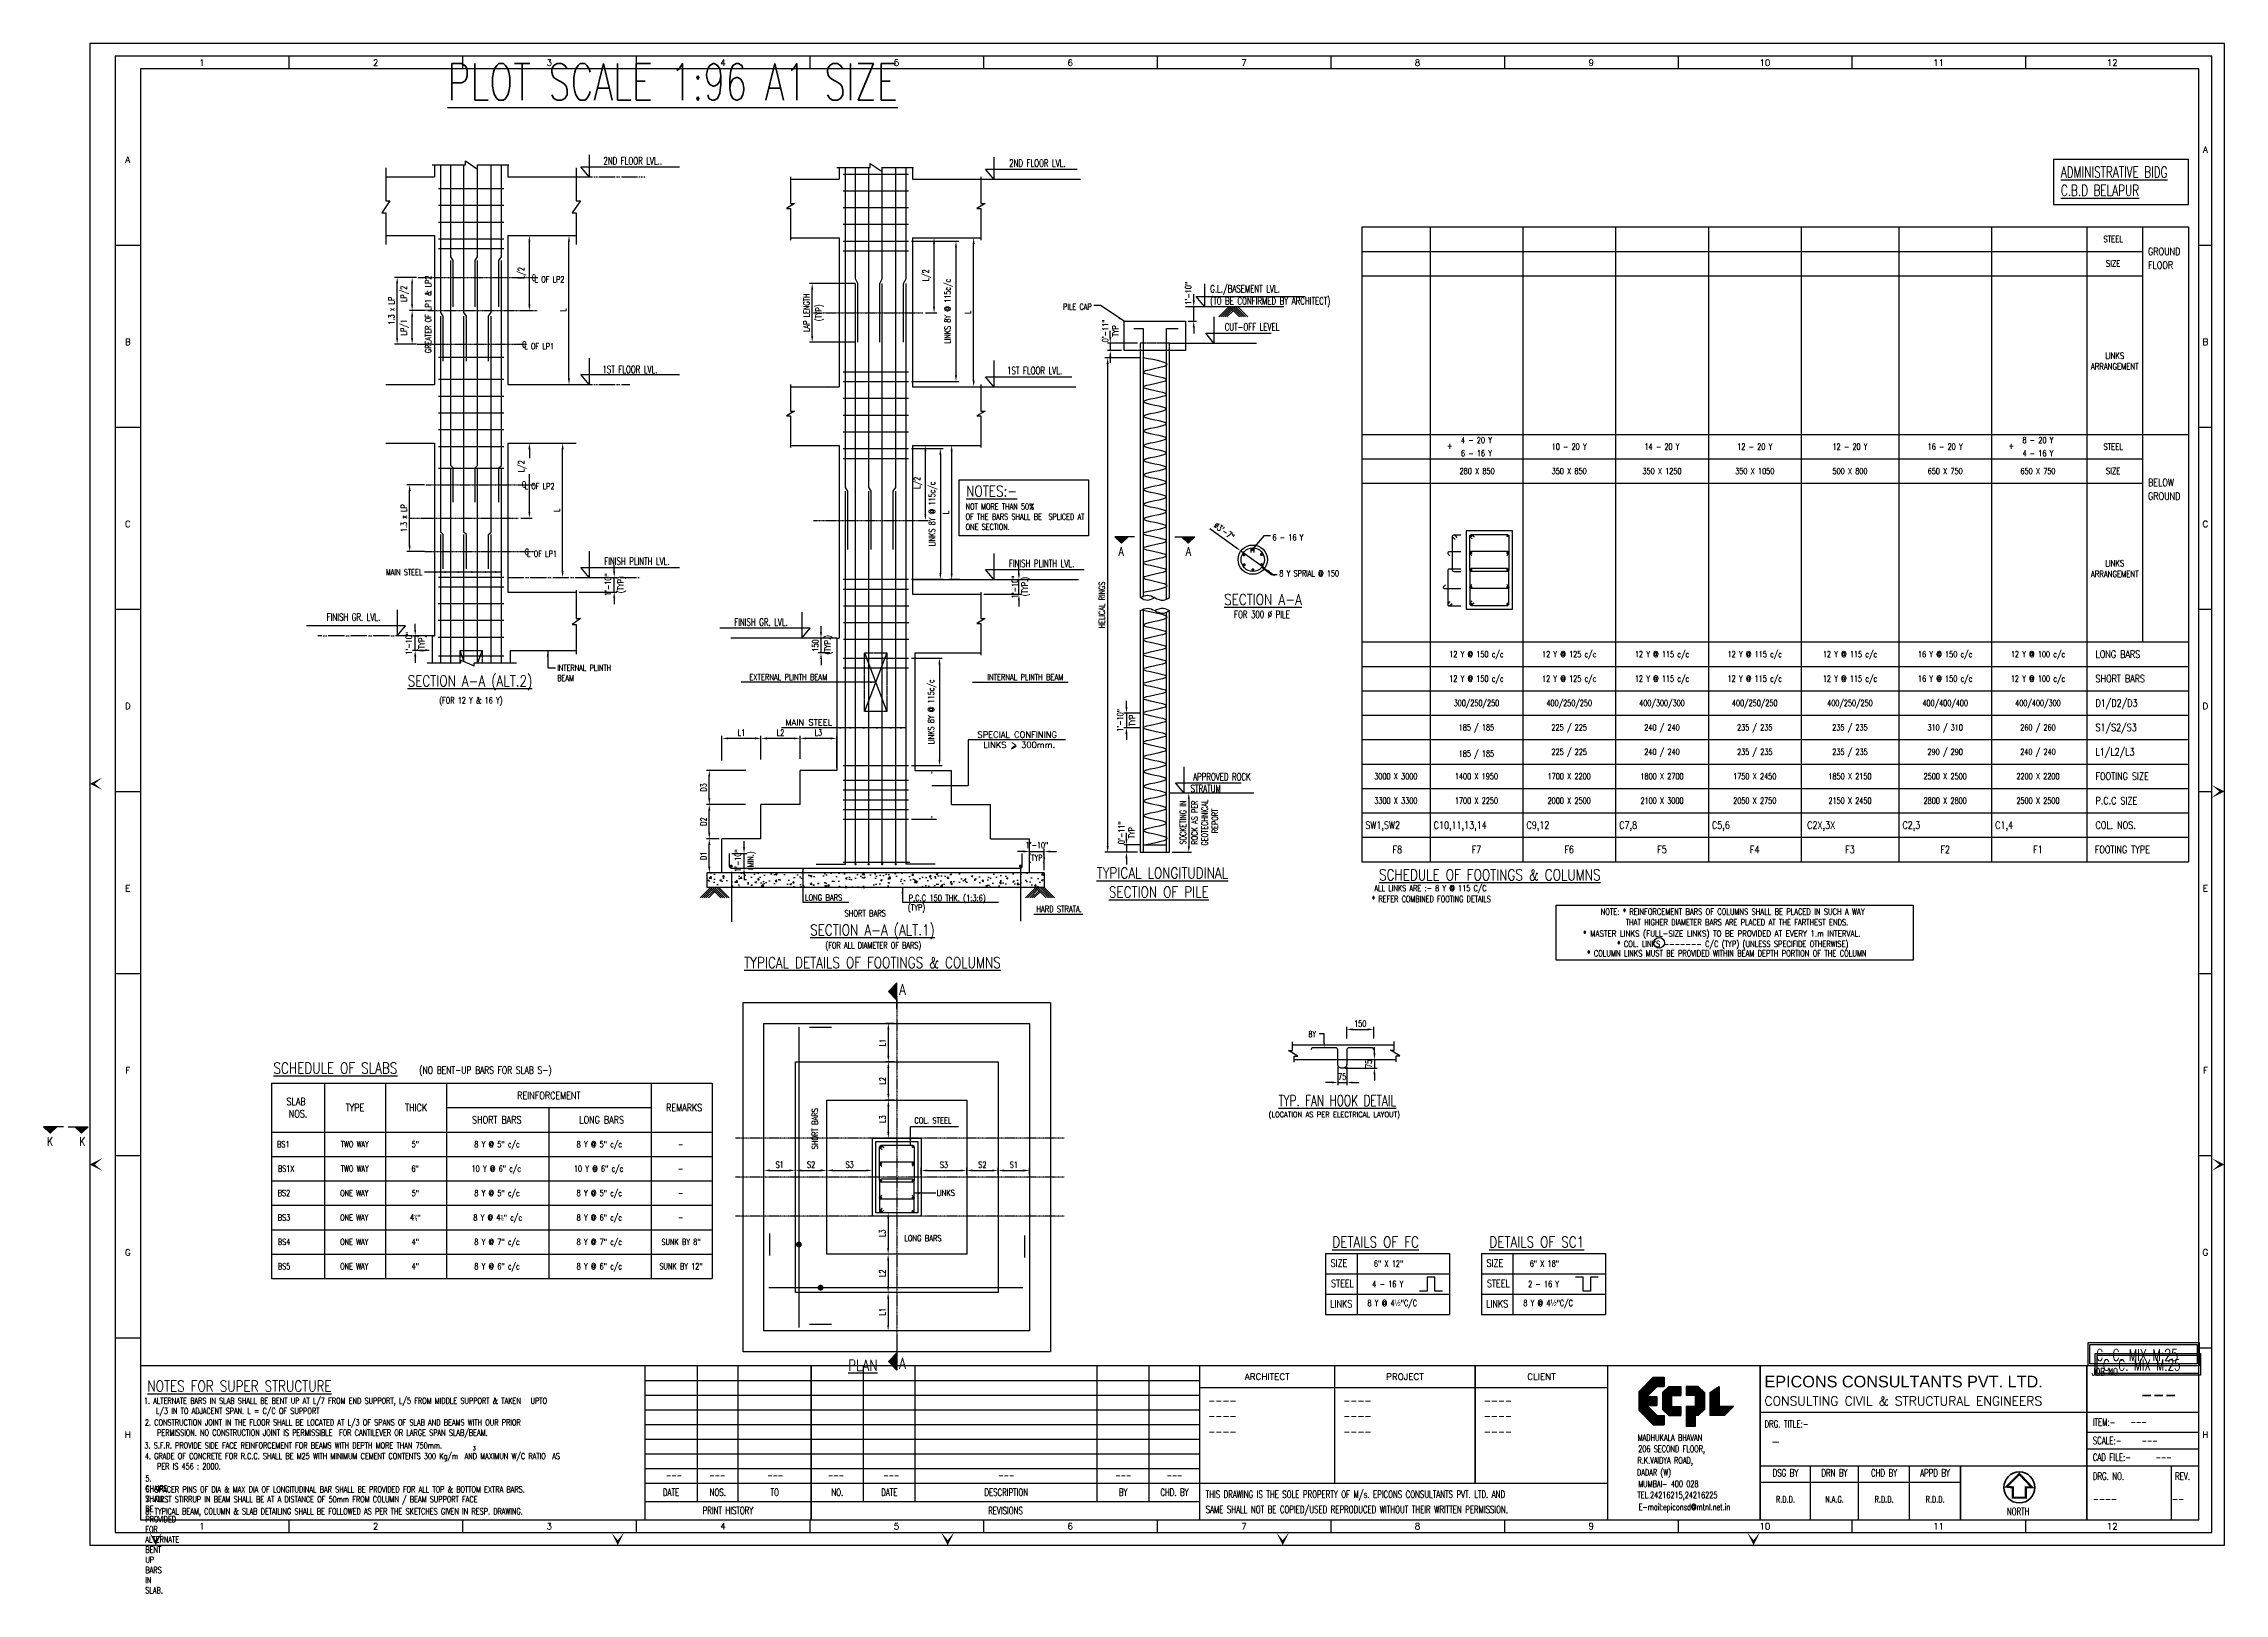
# Model space of a CAD drawing. Header units: inches. Extents: x 61991 to 161106, y 29687 to 64402.
# Drawn here: x 63816 to 67032, y 35961 to 38246 of the extents above; entities that cross this region are included whole.
import ezdxf
from ezdxf.enums import TextEntityAlignment as Align

# ---------------------------------------------------------------- set-up
doc = ezdxf.new("R2010")
doc.units = ezdxf.units.IN
doc.header["$MEASUREMENT"] = 0
doc.header["$PDMODE"] = 2
for name, pattern in [('ACAD_ISO05W100', [33, 24, -3, 0, -3, 0, -3]), ('CENTER', [2, 1.25, -0.25, 0.25, -0.25]), ('HIDDEN', [0.375, 0.25, -0.125])]:
    doc.linetypes.add(name, pattern=pattern)
for name, color, linetype in [('5CONCYAN', 4, 'Continuous'), ('CENTER LINE', 8, 'CENTER'), ('dim', 5, 'Continuous'), ('FRAME TABLE', 5, 'Continuous'), ('hatch', 8, 'Continuous'), ('LEVEL SECTION', 3, 'Continuous'), ('LINE CUT', 8, 'Continuous'), ('N.G.L.', 1, 'Continuous'), ('NO. SECTION', 1, 'Continuous'), ('p.c.c.', 8, 'Continuous'), ('PNA', 8, 'Continuous'), ('R.C.C. BEAM INNER', 4, 'HIDDEN'), ('R.C.C. BEAM OUTTER', 4, 'Continuous'), ('R.C.C. FOOTING', 4, 'Continuous'), ('R.C.C. STRUCTURE', 4, 'Continuous'), ('R.C.C.COLUMN', 1, 'Continuous'), ('reinforcement', 6, 'Continuous'), ('REINFORCEMENT LINKS', 2, 'Continuous'), ('REINFORCEMENT STIRRUPS', 2, 'Continuous'), ('text', 4, 'Continuous'), ('TEXT (SHEET)', 4, 'Continuous'), ('TEXT MIDIUM', 2, 'Continuous'), ('TEXT NORMAL', 4, 'Continuous'), ('TEXT SCHEDULE', 2, 'Continuous'), ('TEXT SCHEDULE COLUMN', 4, 'Continuous'), ('TEXT SCHEDULE SLAB', 4, 'Continuous'), ('TEXT SHEDULE BEAM', 4, 'Continuous'), ('title', 6, 'Continuous')]:
    doc.layers.add(name, color=color, linetype=linetype)
doc.styles.add('ROMAND', font='ROMAND.shx', dxfattribs={"width": 0.8, "height": 225})
doc.styles.add('ROMANS', font='R.SHX', dxfattribs={"width": 0.7})
doc.styles.add('ROMANT', font='ARIAL.TTF')
doc.styles.add('T1', font='r.shx', dxfattribs={"width": 0.85, "height": 2.25})
doc.dimstyles.new('DIM96', dxfattribs={"dimscale": 0, "dimtxt": 9, "dimasz": 9, "dimexe": 4, "dimexo": 4, "dimgap": 4, "dimtad": 1, "dimdec": 0, "dimzin": 1, "dimdsep": 46, "dimlunit": 4, "dimtxsty": 'ROMANS', "dimcen": 0, "dimclrd": 5, "dimclre": 5, "dimclrt": 4, "dimadec": 0, "dimazin": 0, "dimtfac": 1, "dimtdec": 0, "dimtix": 1, "dimtmove": 2, "dimatfit": 3, "dimfxl": 0, "dimfrac": 1, "dimtzin": 0, "dimlwd": -1, "dimlwe": -1, "dimarcsym": 0})

msp = doc.modelspace()

# ---------------------------------------------------------------- texts
at = {"layer": 'LEVEL SECTION', "char_height": 10.8, "style": 'ROMANS'}
for s, insert, attachment_point in [('2ND FLOOR LVL..', (64684.68731, 38073.10625), 5), ('2ND FLOOR LVL.', (65281.40282, 38069.78059), 5), ('G.L./BASEMENT LVL. \\P(TO BE CONFIRMED BY ARCHITECT)', (65536.15655, 37873.5852), 4), ('CUT-OFF LEVEL', (65597.9567, 37828.07687), 5), ('1ST FLOOR LVL.', (64680.57303, 37765.49336), 5), ('1ST FLOOR LVL.', (65277.28854, 37763.78059), 5), ('FINISH PLINTH LVL.', (64690.85874, 37482.70625), 5), ('FINISH PLINTH LVL.', (65287.57425, 37479.38059), 5), ('FINISH GR. LVL.', (64272.96914, 37400.3518), 5), ('FOR 300 %%C PILE', (65612.57743, 37404.29116), 5), ('FINISH GR. LVL.', (64873.77793, 37392.98059), 5), ('STRATUM ', (65529.5907, 37147.41513), 5), ('APPROVED ROCK', (65553.46434, 37164.82241), 5)]:
    msp.add_mtext(s, dxfattribs=dict(at, insert=insert, attachment_point=attachment_point))
at = {"layer": 'NO. SECTION', "style": 'ROMANS', "width": 0.8}
for s, height, p in [('A', 12.59997, (65405.1192, 37496.98558)), ('A', 12.59997, (65503.96564, 37496.98558)), ('A', 16.2, (65082.55757, 36851.10591)), ('K', 12.59997, (63825.56939, 36627.05538)), ('K', 12.59997, (63873.08202, 36627.05538)), ('A', 16.2, (65082.55757, 36299.63516))]:
    msp.add_text(s, height=height, dxfattribs=at).set_placement(p, align=Align.MIDDLE)
at = {"layer": 'text', "color": 1, "style": 'ROMANS', "width": 0.7}
msp.add_text('---', height=22.815, dxfattribs=at).set_placement((66934.84625, 36254.16069), align=Align.MIDDLE_CENTER)
at = {"layer": 'text', "color": 2, "style": 'ROMANS', "width": 0.7}
for s, height, p in [('---', 9.50625, (66893.64562, 36213.09421)), ('---', 9.50625, (66909.69846, 36186.0014)), ('---', 9.50625, (66930.2755, 36161.28515)), ('----', 11.4075, (66837.77149, 36099.67378)), ('--', 11.4075, (66954.50002, 36099.67378))]:
    msp.add_text(s, height=height, dxfattribs=at).set_placement(p, align=Align.MIDDLE_LEFT)
at = {"layer": 'text', "color": 1, "style": 'ROMANS', "width": 0.7}
msp.add_text('-', height=17.11125, dxfattribs=at).set_placement((66363.24644, 36184.73348), align=Align.MIDDLE_LEFT)
at = {"layer": 'text', "color": 2, "style": 'ROMANS', "width": 0.7}
for s, p in [('---', (64745.62433, 36134.67414)), ('---', (64809.55024, 36134.67414)), ('---', (64894.74398, 36134.67414)), ('---', (64984.39707, 36134.67414)), ('---', (65066.20549, 36134.67414)), ('---', (65235.39037, 36134.67414)), ('---', (65407.97331, 36134.67414)), ('---', (65483.5599, 36134.67414)), ('R.D.D.', (66384.48886, 36099.24363)), ('N.A.G.', (66456.74372, 36099.24363)), ('R.D.D.', (66529.84068, 36099.24363)), ('R.D.D.', (66605.06233, 36099.24363))]:
    msp.add_text(s, height=9.50625, dxfattribs=at).set_placement(p, align=Align.MIDDLE_CENTER)
at = {"layer": 'TEXT MIDIUM', "style": 'ROMANS'}
for s, height, width, p in [('(NO BENT-UP BARS FOR SLAB S-)', 10.8, 0.75, (64369.98526, 36732.24253)), ('----', 13.30875, 0.7, (65533.42603, 36245.08654)), ('----', 13.30875, 0.7, (65732.47383, 36245.08654)), ('----', 13.30875, 0.7, (65939.69354, 36245.08654)), ('----', 13.30875, 0.7, (65533.42603, 36222.27154)), ('----', 13.30875, 0.7, (65732.47383, 36222.27154)), ('----', 13.30875, 0.7, (65939.69354, 36222.27154)), ('----', 13.30875, 0.7, (65533.42603, 36199.45654)), ('----', 13.30875, 0.7, (65732.47383, 36199.45654)), ('----', 13.30875, 0.7, (65939.69354, 36199.45654))]:
    msp.add_text(s, height=height, dxfattribs=dict(at, width=width)).set_placement(p, align=Align.MIDDLE_LEFT)
at = {"layer": 'TEXT MIDIUM', "style": 'ROMANS', "width": 0.8}
for s, p in [('SLAB ', (64191.20988, 36685.92144)), ('REINFORCEMENT', (64561.01486, 36694.92144)), ('NOS.', (64191.20988, 36667.92144)), ('TYPE', (64275.15243, 36676.92144)), ('THICK', (64365.15243, 36676.92144)), ('SHORT BARS', (64484.20037, 36658.92144)), ('LONG BARS', (64638.88149, 36658.92144)), ('REMARKS', (64760.51935, 36676.92144))]:
    msp.add_text(s, height=10.8, dxfattribs=at).set_placement(p, align=Align.MIDDLE)
at = {"layer": 'TEXT MIDIUM', "color": 2, "style": 'T1', "width": 0.8}
msp.add_text('(LOCATION AS PER ELECTRICAL LAYOUT)', height=8.112, dxfattribs=at).set_placement((65622.28255, 36662.71609))
at = {"layer": 'TEXT MIDIUM', "style": 'ROMANS', "width": 0.8}
for s, p in [('SIZE', (65726.14792, 36442.36545)), ('SIZE', (65955.99921, 36442.36545)), ('STEEL ', (65734.20768, 36412.36545)), ('STEEL ', (65964.05897, 36412.36545)), ('LINKS', (65729.46818, 36382.36545)), ('LINKS', (65959.31948, 36382.36545))]:
    msp.add_text(s, height=10.8, dxfattribs=at).set_placement(p, align=Align.CENTER)
at = {"layer": 'TEXT NORMAL', "style": 'ROMANS', "width": 0.8}
for p in [(65263.31452, 37445.17026), (64972.45252, 37359.31026)]:
    msp.add_text('(TYP.)', height=9, rotation=90, dxfattribs=at).set_placement(p, align=Align.MIDDLE)
for s, p in [('EXTERNAL PLINTH BEAM', (64914.04072, 37311.79311)), ('INTERNAL PLINTH BEAM', (65263.49853, 37311.71472))]:
    msp.add_text(s, height=9, dxfattribs=at).set_placement(p, align=Align.MIDDLE)
at = {"layer": 'TEXT NORMAL', "linetype": 'ByBlock', "style": 'ROMANS'}
for s, p in [('MAIN STEEL', (64944.23842, 37244.93312)), ('SPECIAL CONFINING ', (65254.71999, 37226.84699)), ('LINKS > 300mm.', (65254.71999, 37211.90622))]:
    msp.add_text(s, height=9, dxfattribs=at).set_placement(p, align=Align.MIDDLE)
at = {"layer": 'TEXT NORMAL'}
for s, height, style, width, p in [('LONG BARS', 9, 'ROMANS', 0.8, (64938.66042, 36982.17421)), ('P.C.C 150 THK. (1:3:6)', 9, 'ROMANS', 0.8, (65091.65179, 36981.48488)), ('SHORT BARS', 9, 'ROMANS', 0.8, (64997.11348, 36958.94977)), ('(TYP)', 9, 'ROMANS', 0.8, (65090.38436, 36967.53513)), ('HARD STRATA.', 9, 'ROMANS', 0.8, (65279.93507, 36965.28252)), ('* COLUMN LINKS MUST BE PROVIDED WITHIN BEAM DEPTH PORTION OF THE COLUMN', 9, 'T1', 0.8, (66092.00676, 36899.9408)), ('COL. STEEL', 9, 'ROMANS', 0.8, (65100.05413, 36653.52657)), ('LINKS', 9, 'ROMANS', 0.8, (65132.61371, 36546.77288)), ('LONG BARS', 9, 'ROMANS', 0.8, (65085.09961, 36479.82798)), ('3', 5.4, 'ROMANS', 0.7, (64449.09144, 36171.78895))]:
    msp.add_text(s, height=height, dxfattribs=dict(at, style=style, width=width)).set_placement(p)
at = {"layer": 'TEXT NORMAL', "style": 'T1', "width": 0.8}
for s, p in [('NOTE: * REINFORCEMENT BARS OF COLUMNS SHALL BE PLACED IN SUCH A WAY', (66501.17477, 36961.33372)), ('THAT HIGHER DIAMETER BARS ARE PLACED AT THE FARTHEST ENDS.', (66477.03166, 36945.74148)), ('* COL. LINKS ------- C/C (TYP) (UNLESS SPECIFIDE OTHERWISE)', (66477.29599, 36913.7872))]:
    msp.add_text(s, height=9, dxfattribs=at).set_placement(p, align=Align.RIGHT)
at = {"layer": 'TEXT NORMAL', "color": 4, "style": 'ROMANS', "width": 0.7}
msp.add_text('8Y', height=9, dxfattribs=at).set_placement((65680.99373, 36780.75338))
at = {"layer": 'TEXT NORMAL', "style": 'ROMANS', "width": 0.8}
msp.add_text('SHORT BARS', height=9, rotation=90, dxfattribs=at).set_placement((64957.69956, 36615.43455))
at = {"layer": 'TEXT NORMAL', "insert": (64378.51068, 37789.58039), "char_height": 9, "width": 175.5923937, "attachment_point": 1, "rotation": 90, "style": 'ROMANS'}
msp.add_mtext('GREATER OF LP1 & LP2', dxfattribs=at)
at = {"layer": 'TEXT NORMAL', "char_height": 9}
for s, insert, width, attachment_point, style in [('C', (64538.83036, 37905.33078), 5.1428571, 2, 'ROMANS'), ('L OF LP2', (64561.8706, 37902.66678), 51.4285714, 2, 'ROMANS'), ('PILE CAP', (65361.37349, 37862.40683), 581.4, 3, 'ROMANS'), ('C', (64524.77346, 37806.85646), 5.1428571, 2, 'ROMANS'), ('L OF LP1', (64546.74974, 37804.19246), 49.3714286, 2, 'ROMANS'), ('C', (64524.31131, 37600.4257), 5.1428571, 2, 'ROMANS'), ('L OF LP2', (64547.23264, 37597.7617), 51.4285714, 2, 'ROMANS'), ('NOT MORE THAN 50{\\Fromans|c0;\\H0.9583x;%\\fMS Shell Dlg|b0|i0|c0|p0;\\H0.7391x;\\P}OF THE BARS SHALL BE  SPLICED AT ONE SECTION.', (65175.54302, 37567.74837), 179.1428571, 1, 'ROMANS'), ('C', (64528.53215, 37500.85646), 5.1428571, 2, 'ROMANS'), ('L OF LP1', (64550.83574, 37498.19246), 49.3714286, 2, 'ROMANS'), ('6 - 16 Y', (65628.04424, 37513.26874), 94.543692, 7, 'ROMANS'), ('MAIN STEEL', (64347.55071, 37470.97579), 61.3714286, 2, 'ROMANS'), ('8 Y SPRIAL @ 150 ', (65638.09663, 37469.17744), 94.543692, 1, 'ROMANS'), ('INTERNAL PLINTH BEAM', (64573.29383, 37329.85346), 82.8117584, 1, 'ROMANS'), ('(FOR 12 Y & 16 Y)', (64446.02319, 37281.98452), 581.4, 2, 'ROMANS'), ('* MASTER LINKS (FULL-SIZE LINKS) TO BE PROVIDED AT EVERY 1.m INTERVAL.', (66085.91469, 36938.10818), 559.5115952, 1, 'T1'), ('6" X 12"', (65799.17474, 36451.36545), 48.3428571, 2, 'ROMANS'), ('6" X 18"', (66029.02603, 36451.36545), 48.3428571, 2, 'ROMANS'), ('4 - 16 Y', (65798.03921, 36421.36545), 55.8857143, 2, 'ROMANS'), ('2 - 16 Y', (66027.8905, 36421.36545), 55.8857143, 2, 'ROMANS'), ('8 Y @ 4{\\fArial|b0|i0|c0|p34;\\H1.083X;\\Q0.25;½\\Fr|c0;\\H0.9238X;\\Q0;"}C/C', (65768.14546, 36394.00769), 234.256458, 1, 'ROMANS'), ('8 Y @ 4{\\fArial|b0|i0|c0|p34;\\H1.083X;\\Q0.25;½\\Fr|c0;\\H0.9238X;\\Q0;"}C/C', (65997.99676, 36394.00769), 234.256458, 1, 'ROMANS'), ('\\pi-18,l18;{\\W0.7;1. ALTERNATE BARS IN SLAB SHALL BE BENT UP AT L/7 FROM END SUPPORT, L/5 FROM MIDDLE SUPPORT & TAKEN   UPTO L/3 IN TO ADJACENT SPAN. L = C/C OF SUPPORT}', (63963.7545, 36249.16723), 581.4, 1, 'ROMANS'), ('\\pi-18,l18;{\\W0.7;2. CONSTRUCTION JOINT IN THE FLOOR SHALL BE LOCATED AT L/3 OF SPANS OF SLAB AND BEAMS WITH OUR PRIOR PERMISSION. NO CONSTRUCTION JOINT IS PERMISSIBLE  FOR CANTILEVER OR LARGE SPAN SLAB/BEAM.} ', (63965.36921, 36217.19489), 580.8, 1, 'ROMANS'), ('3. S.F.R. PROVIDE SIDE FACE REINFORCEMENT FOR BEAMS WITH DEPTH MORE THAN 750mm.', (63964.58882, 36183.26258), 575.6925685, 1, 'ROMANS'), ('\\pi-18,l18,t9;{\\W0.7;4. GRADE OF CONCRETE FOR R.C.C. SHALL BE M25 WITH MINIMUM CEMENT CONTENTS 300 Kg/m  AND MAXIMUN W/C RATIO  AS PER IS 456 : 2000.}', (63965.12962, 36167.53485), 618, 1, 'ROMANS'), ('{\\W0.7;5. CHAIRS SHALL BE PROVIDED FOR ALTERNATE BENT UP BARS IN SLAB.}', (63965.98647, 36134.66258), 0.0252, 1, 'ROMANS'), ('{\\W0.7;6. SPACER PINS OF DIA & MAX DIA OF LONGITUDINAL BAR SHALL BE PROVIDED FOR ALL TOP & BOTTOM EXTRA BARS.}', (63965.98647, 36118.46258), 632.3317216, 1, 'ROMANS'), ('{\\W0.7;7. FIRST STIRRUP IN BEAM SHALL BE AT A DISTANCE OF 50mm FROM COLUMN / BEAM SUPPORT FACE}', (63965.98647, 36103.92584), 579.9, 1, 'ROMANS'), ('{\\W0.7;8. TYPICAL BEAM, COLUMN & SLAB DETAILING SHALL BE FOLLOWED AS PER THE SKETCHES GIVEN IN RESP. DRAWING.}', (63965.98647, 36086.06258), 579.9, 1, 'ROMANS')]:
    msp.add_mtext(s, dxfattribs=dict(at, insert=insert, width=width, attachment_point=attachment_point, style=style))
at = {"layer": 'TEXT NORMAL', "attachment_point": 5, "style": 'ROMANS'}
for s, insert, char_height in [('{\\H1.25x;* REFER COMBINED FOOTING DETAILS}', (65862.38149, 36984.60596), 7.2), ('{\\H1.25X;ALL LINKS ARE :- 8 Y @ 115 C/C}', (65861.07784, 36999.00596), 7.2), ('(FOR ALL DIAMETER OF BARS)', (65039.52432, 36914.79819), 9)]:
    msp.add_mtext(s, dxfattribs=dict(at, insert=insert, char_height=char_height))
at = {"layer": 'TEXT SCHEDULE', "style": 'ROMANS', "width": 0.8}
for s, p in [('GROUND', (66919.07379, 37939.52907)), ('FLOOR', (66919.07379, 37919.36563)), ('BELOW', (66919.07379, 37598.79663)), ('GROUND', (66919.07379, 37578.63319)), ('LONG BARS', (66841.67925, 37345.52907)), ('SHORT BARS', (66841.67925, 37309.52907)), ('D1/D2/D3', (66841.67925, 37273.52907)), ('S1/S2/S3', (66841.67925, 37237.52907)), ('L1/L2/L3', (66841.67925, 37201.52907)), ('FOOTING SIZE', (66841.67925, 37165.52907)), ('P.C.C SIZE', (66841.67925, 37129.52907)), ('COL. NOS.', (66841.67925, 37093.52907)), ('FOOTING TYPE', (66840.66271, 37057.52907))]:
    msp.add_text(s, height=10.8, dxfattribs=at).set_placement(p, align=Align.MIDDLE_LEFT)
for s, p in [('SW1,SW2', (65764.98271, 37088.12741)), ('C10,11,13,14', (65865.78271, 37088.12741)), ('C9,12', (66002.58271, 37088.12741)), ('C7,8', (66139.38271, 37088.12741)), ('C5,6', (66276.18271, 37088.12741)), ('C2X,3X', (66416.58271, 37088.12741)), ('C2,3', (66556.98271, 37088.12741)), ('C1,4', (66693.78271, 37088.12741))]:
    msp.add_text(s, height=10.8, dxfattribs=at).set_placement(p)
for s, p in [('F8', (65812.011, 37057.52907)), ('F7', (65928.78271, 37057.52907)), ('F6', (66065.58271, 37057.52907)), ('F5', (66202.38271, 37057.52907)), ('F4', (66339.18271, 37057.52907)), ('F3', (66479.58271, 37057.52907)), ('F2', (66619.98271, 37057.52907)), ('F1', (66756.78271, 37057.52907))]:
    msp.add_text(s, height=10.8, dxfattribs=at).set_placement(p, align=Align.MIDDLE_CENTER)
at = {"layer": 'TEXT SCHEDULE COLUMN', "style": 'ROMANS', "width": 0.7}
for s, p in [('+', (65889.38183, 37648.19907)), ('4 - 20 Y', (65928.78271, 37656.74907)), ('10 - 20 Y', (66065.58271, 37647.02907)), ('14 - 20 Y', (66202.38271, 37647.02907)), ('12 - 20 Y', (66339.18271, 37647.02907)), ('12 - 20 Y', (66479.58271, 37647.02907)), ('16 - 20 Y', (66619.98271, 37647.02907)), ('+', (66717.38183, 37648.19907)), ('8 - 20 Y', (66756.78271, 37656.74907)), ('6 - 16 Y', (65928.78271, 37637.30907)), ('4 - 16 Y', (66756.78271, 37637.30907)), ('12 Y @ 150 c/c', (65928.78271, 37341.02907)), ('12 Y @ 125 c/c', (66065.58271, 37341.02907)), ('12 Y @ 115 c/c', (66202.38271, 37341.02907)), ('12 Y @ 115 c/c', (66339.18271, 37341.02907)), ('12 Y @ 115 c/c', (66479.58271, 37341.02907)), ('16 Y @ 150 c/c', (66619.98271, 37341.02907)), ('12 Y @ 100 c/c', (66756.78271, 37341.02907)), ('12 Y @ 150 c/c', (65928.78271, 37305.02907)), ('12 Y @ 125 c/c', (66065.58271, 37305.02907)), ('12 Y @ 115 c/c', (66202.38271, 37305.02907)), ('12 Y @ 115 c/c', (66339.18271, 37305.02907)), ('12 Y @ 115 c/c', (66479.58271, 37305.02907)), ('16 Y @ 150 c/c', (66619.98271, 37305.02907)), ('12 Y @ 100 c/c', (66756.78271, 37305.02907))]:
    msp.add_text(s, height=9, dxfattribs=at).set_placement(p, align=Align.CENTER)
for s, p in [('280 X 850', (65929.78975, 37615.52907)), ('350 X 850', (66065.58271, 37615.52907)), ('350 X 1250', (66202.38271, 37615.52907)), ('350 X 1050', (66339.18271, 37615.52907)), ('500 X 800', (66479.58271, 37615.52907)), ('650 X 750', (66619.98271, 37615.52907)), ('650 X 750', (66756.78271, 37615.52907)), ('300/250/250', (65928.78271, 37273.52907)), ('400/250/250', (66065.58271, 37273.52907)), ('400/300/300', (66202.38271, 37273.52907)), ('400/250/250', (66339.18271, 37273.52907)), ('400/250/250', (66479.58271, 37273.52907)), ('400/400/400', (66619.98271, 37273.52907)), ('400/400/300', (66756.78271, 37273.52907)), ('185 / 185', (65928.78271, 37237.52907)), ('225 / 225', (66065.58271, 37237.52907)), ('240 / 240', (66202.38271, 37237.52907)), ('235 / 235', (66339.18271, 37237.52907)), ('235 / 235', (66479.58271, 37237.52907)), ('310 / 310', (66619.98271, 37237.52907)), ('260 / 260', (66756.78271, 37237.52907)), ('225 / 225', (66065.58271, 37201.52907)), ('240 / 240', (66202.38271, 37201.52907)), ('235 / 235', (66339.18271, 37201.52907)), ('235 / 235', (66479.58271, 37201.52907)), ('290 / 290', (66619.98271, 37201.52907)), ('240 / 240', (66756.78271, 37201.52907)), ('185 / 185', (65928.78271, 37198.8793)), ('3000 X 3000', (65809.98271, 37165.52907)), ('1400 X 1950', (65928.78271, 37165.52907)), ('1700 X 2200', (66065.58271, 37165.52907)), ('1800 X 2700', (66202.38271, 37165.52907)), ('1750 X 2450', (66339.18271, 37165.52907)), ('1850 X 2150', (66479.58271, 37165.52907)), ('2500 X 2500', (66619.98271, 37165.52907)), ('2200 X 2200', (66756.78271, 37165.52907)), ('3300 X 3300', (65809.98271, 37129.52907)), ('1700 X 2250', (65928.78271, 37129.52907)), ('2000 X 2500', (66065.58271, 37129.52907)), ('2100 X 3000', (66202.38271, 37129.52907)), ('2050 X 2750', (66339.18271, 37129.52907)), ('2150 X 2450', (66479.58271, 37129.52907)), ('2800 X 2800', (66619.98271, 37129.52907)), ('2500 X 2500', (66756.78271, 37129.52907))]:
    msp.add_text(s, height=9, dxfattribs=at).set_placement(p, align=Align.MIDDLE_CENTER)
at = {"layer": 'TEXT SCHEDULE SLAB', "char_height": 9, "attachment_point": 2, "style": 'ROMANS'}
for s, insert, width in [('BS1', (64169.42671, 36627.42144), 16.4571429), ('TWO WAY', (64274.80957, 36627.42144), 48.3428571), ('5"', (64364.12385, 36627.42144), 8.5714286), ('8 Y @ 5" c/c', (64484.55507, 36627.42144), 82.2857143), ('8 Y @ 5" c/c', (64635.41751, 36627.42144), 82.2857143), ('-', (64755.48809, 36627.42144), 6.1714286), ('BS1X', (64173.60528, 36591.42144), 25.3714286), ('TWO WAY', (64274.80957, 36591.42144), 48.3428571), ('6"', (64363.781, 36591.42144), 8.2285714), ('10 Y @ 6" c/c', (64483.5265, 36591.42144), 88.1142857), ('10 Y @ 6" c/c', (64634.38894, 36591.42144), 88.1142857), ('-', (64755.48809, 36591.42144), 6.1714286), ('BS2', (64170.39099, 36555.42144), 18.5142857), ('ONE WAY', (64274.12385, 36555.42144), 48), ('5"', (64364.12385, 36555.42144), 8.5714286), ('8 Y @ 5" c/c', (64484.55507, 36555.42144), 82.2857143), ('8 Y @ 5" c/c', (64635.41751, 36555.42144), 82.2857143), ('-', (64755.48809, 36555.42144), 6.1714286), ('BS3', (64170.39099, 36519.42144), 18.5142857), ('ONE WAY', (64274.12385, 36519.42144), 48), ('4{\\Fromans|c0;\\H0.9583x;½"}', (64364.12385, 36519.42144), 37.0285714), ('8 Y @ 4{\\Fromans|c0;\\H0.9583x;½"} c/c', (64485.58364, 36519.42144), 150.8624381), ('8 Y @ 6" c/c', (64635.41751, 36519.42144), 82.2857143), ('-', (64755.48809, 36519.42144), 6.1714286), ('BS4', (64170.55171, 36483.42144), 18.8571429), ('ONE WAY', (64274.12385, 36483.42144), 48), ('4"', (64364.12385, 36483.42144), 8.5714286), ('8 Y @ 7" c/c', (64484.55507, 36483.42144), 82.2857143), ('8 Y @ 7" c/c', (64635.41751, 36483.42144), 82.2857143), ('SUNK BY 8"', (64755.83094, 36483.42144), 65.4857143), ('BS5', (64170.55171, 36447.42144), 18.5142857), ('ONE WAY', (64274.12385, 36447.42144), 48), ('4"', (64364.12385, 36447.42144), 8.5714286), ('8 Y @ 6" c/c', (64484.55507, 36447.42144), 82.2857143), ('8 Y @ 6" c/c', (64635.41751, 36447.42144), 82.2857143), ('SUNK BY 12"', (64755.83094, 36447.42144), 72.3428571)]:
    msp.add_mtext(s, dxfattribs=dict(at, insert=insert, width=width))
at = {"layer": 'TEXT SHEDULE BEAM', "color": 2, "style": 'ROMANS', "width": 0.8}
for s, p in [('STEEL', (66867.71424, 37957.58908)), ('SIZE', (66867.71424, 37921.67307)), ('LINKS', (66870.03651, 37785.53456)), ('ARRANGEMENT', (66870.03651, 37769.8381)), ('STEEL', (66867.71424, 37651.67307)), ('SIZE', (66867.71424, 37615.65885)), ('ARRANGEMENT', (66870.03651, 37463.8381)), ('LINKS', (66870.03651, 37479.53456))]:
    msp.add_text(s, height=9.288, dxfattribs=at).set_placement(p, align=Align.MIDDLE_CENTER)
at = {"layer": 'title', "color": 2, "style": 'ROMANS', "width": 0.7}
msp.add_text('%%UPLOT SCALE 1:96 A1 SIZE', height=54, dxfattribs=at).set_placement((64411.32916, 38162.40891))
at = {"layer": 'title', "style": 'ROMANS', "width": 0.7}
for s, p in [('%%UADMINISTRATIVE BIDG', (66790.42628, 38056.43285)), ('%%UC.B.D BELAPUR', (66790.42628, 38029.43285))]:
    msp.add_text(s, height=16.2, dxfattribs=at).set_placement(p, align=Align.MIDDLE_LEFT)
at = {"layer": 'title', "style": 'ROMANS', "width": 0.8}
for s, p in [('%%UNOTES:-', (65213.87261, 37585.93231)), ('%%USECTION A-A', (65613.99218, 37426.18819)), ('%%USECTION A-A (ALT.2)', (64444.69196, 37306.07187)), ('%%USCHEDULE OF FOOTINGS & COLUMNS', (65948.46597, 37020.16649)), ('%%USECTION A-A (ALT.1)', (65038.19308, 36938.88554)), ('%%UTYPICAL DETAILS OF FOOTINGS & COLUMNS', (65038.19308, 36890.783)), ('%%UPLAN', (65024.03919, 36297.13874))]:
    msp.add_text(s, height=16.2, dxfattribs=at).set_placement(p, align=Align.MIDDLE_CENTER)
for s, p in [('%%UTYPICAL LONGITUDINAL', (65465.68851, 37014.76403)), ('%%USECTION OF PILE', (65460.43511, 36986.68717)), ('%%UDETAILS OF FC', (65780.11154, 36470.64675)), ('%%UDETAILS OF SC1', (66017.71887, 36470.64675))]:
    msp.add_text(s, height=16.2, dxfattribs=at).set_placement(p, align=Align.CENTER)
at = {"layer": 'title', "style": 'ROMANS'}
for s, height, width, p in [('%%uSCHEDULE OF SLABS', 16.2, 0.8, (64154.86226, 36727.08501)), ('C. C. MIX M:25', 17.11125, 0.7, (66842.40161, 36303.73005)), ('C. C. MIX M:25', 16.2, 0.7, (66852.48165, 36289.24041)), ('%%UNOTES FOR SUPER STRUCTURE', 16.2, 0.8, (63969.05616, 36258.22344))]:
    msp.add_text(s, height=height, dxfattribs=dict(at, width=width)).set_placement(p)
at = {"layer": 'title', "color": 6, "style": 'ROMANS', "width": 0.7}
msp.add_text('%%uTYP. FAN HOOK DETAIL', height=16.2, dxfattribs=at).set_placement((65636.73221, 36679.21162))

# ---------------------------------------------------------------- blocks, each defined once
blk = doc.blocks.new('*D53')
at = {"layer": 'Defpoints', "color": 0, "transparency": 16777216}
for p in [(65074.1, 36522), (65061.3, 36460.9), (65074.1, 36460.9)]:
    blk.add_point(p, dxfattribs=at)
at = {"layer": 'dim', "color": 5, "transparency": 16777216}
for p, q in [((65070.1, 36522), (65057.3, 36522)), ((65061.3, 36513), (65061.3, 36469.9)), ((65070.1, 36460.9), (65057.3, 36460.9))]:
    blk.add_line(p, q, dxfattribs=at)
for points in [[(65059.8, 36513), (65062.8, 36513), (65061.3, 36522)], [(65059.8, 36469.9), (65062.8, 36469.9), (65061.3, 36460.9)]]:
    blk.add_solid(points, dxfattribs=at)
at = {"layer": 'dim', "color": 4, "transparency": 16777216, "insert": (65052.8, 36491.5), "char_height": 9, "attachment_point": 5, "rotation": 90, "style": 'ROMANS'}
blk.add_mtext('L3', dxfattribs=at)
blk = doc.blocks.new('*D54')
at = {"layer": 'Defpoints', "color": 0, "transparency": 16777216}
for p in [(65074.1, 36404.2), (65061.3, 36347.6), (65074.1, 36347.6)]:
    blk.add_point(p, dxfattribs=at)
at = {"layer": 'dim', "color": 5, "transparency": 16777216}
for p, q in [((65070.1, 36404.2), (65057.3, 36404.2)), ((65061.3, 36395.2), (65061.3, 36356.6)), ((65070.1, 36347.6), (65057.3, 36347.6))]:
    blk.add_line(p, q, dxfattribs=at)
for points in [[(65059.8, 36395.2), (65062.8, 36395.2), (65061.3, 36404.2)], [(65059.8, 36356.6), (65062.8, 36356.6), (65061.3, 36347.6)]]:
    blk.add_solid(points, dxfattribs=at)
at = {"layer": 'dim', "color": 4, "transparency": 16777216, "insert": (65052.8, 36375.9), "char_height": 9, "attachment_point": 5, "rotation": 90, "style": 'ROMANS'}
blk.add_mtext('L1', dxfattribs=at)
blk = doc.blocks.new('*D55')
at = {"layer": 'Defpoints', "color": 0, "transparency": 16777216}
for p in [(65074.1, 36460.9), (65061.3, 36404.2), (65074.1, 36404.2)]:
    blk.add_point(p, dxfattribs=at)
at = {"layer": 'dim', "color": 5, "transparency": 16777216}
for p, q in [((65070.1, 36460.9), (65057.3, 36460.9)), ((65061.3, 36451.9), (65061.3, 36413.2)), ((65070.1, 36404.2), (65057.3, 36404.2))]:
    blk.add_line(p, q, dxfattribs=at)
for points in [[(65059.8, 36451.9), (65062.8, 36451.9), (65061.3, 36460.9)], [(65059.8, 36413.2), (65062.8, 36413.2), (65061.3, 36404.2)]]:
    blk.add_solid(points, dxfattribs=at)
at = {"layer": 'dim', "color": 4, "transparency": 16777216, "insert": (65052.8, 36432.6), "char_height": 9, "attachment_point": 5, "rotation": 90, "style": 'ROMANS'}
blk.add_mtext('L2', dxfattribs=at)
blk = doc.blocks.new('*D56')
at = {"layer": 'Defpoints', "color": 0, "transparency": 16777216}
for p in [(65061.6, 36801.2), (65074.1, 36801.2), (65074, 36744.5)]:
    blk.add_point(p, dxfattribs=at)
at = {"layer": 'dim', "color": 5, "transparency": 16777216}
for p, q in [((65070.1, 36801.2), (65057.6, 36801.2)), ((65061.6, 36753.5), (65061.6, 36792.2)), ((65070, 36744.5), (65057.6, 36744.5))]:
    blk.add_line(p, q, dxfattribs=at)
for points in [[(65060.1, 36792.2), (65063.1, 36792.2), (65061.6, 36801.2)], [(65060.1, 36753.5), (65063.1, 36753.5), (65061.6, 36744.5)]]:
    blk.add_solid(points, dxfattribs=at)
at = {"layer": 'dim', "color": 4, "transparency": 16777216, "insert": (65053.1, 36772.8), "char_height": 9, "attachment_point": 5, "rotation": 90, "style": 'ROMANS'}
blk.add_mtext('L1', dxfattribs=at)
blk = doc.blocks.new('*D57')
at = {"layer": 'Defpoints', "color": 0, "transparency": 16777216}
for p in [(64970.9, 36584.3), (65038, 36584.3), (65038, 36584.3)]:
    blk.add_point(p, dxfattribs=at)
at = {"layer": 'dim', "color": 5, "transparency": 16777216}
blk.add_line((64979.9, 36584.3), (65029, 36584.3), dxfattribs=at)
for points in [[(64979.9, 36585.8), (64979.9, 36582.8), (64970.9, 36584.3)], [(65029, 36585.8), (65029, 36582.8), (65038, 36584.3)]]:
    blk.add_solid(points, dxfattribs=at)
at = {"layer": 'dim', "color": 4, "transparency": 16777216, "insert": (65004.5, 36592.8), "char_height": 9, "attachment_point": 5, "style": 'ROMANS'}
blk.add_mtext('S3', dxfattribs=at)
blk = doc.blocks.new('*D58')
at = {"layer": 'Defpoints', "color": 0, "transparency": 16777216}
for p in [(64878.2, 36574.4), (64924.5, 36584.3), (64924.5, 36574.4)]:
    blk.add_point(p, dxfattribs=at)
at = {"layer": 'dim', "color": 5, "transparency": 16777216}
for p, q in [((64878.2, 36578.4), (64878.2, 36588.3)), ((64887.2, 36584.3), (64915.5, 36584.3)), ((64924.5, 36578.4), (64924.5, 36588.3))]:
    blk.add_line(p, q, dxfattribs=at)
for points in [[(64887.2, 36585.8), (64887.2, 36582.8), (64878.2, 36584.3)], [(64915.5, 36585.8), (64915.5, 36582.8), (64924.5, 36584.3)]]:
    blk.add_solid(points, dxfattribs=at)
at = {"layer": 'dim', "color": 4, "transparency": 16777216, "insert": (64901.3, 36592.8), "char_height": 9, "attachment_point": 5, "style": 'ROMANS'}
blk.add_mtext('S1', dxfattribs=at)
blk = doc.blocks.new('*D59')
at = {"layer": 'Defpoints', "color": 0, "transparency": 16777216}
for p in [(64924.5, 36574.4), (64970.9, 36584.3), (64970.9, 36574.4)]:
    blk.add_point(p, dxfattribs=at)
at = {"layer": 'dim', "color": 5, "transparency": 16777216}
for p, q in [((64924.5, 36578.4), (64924.5, 36588.3)), ((64933.5, 36584.3), (64961.9, 36584.3)), ((64970.9, 36578.4), (64970.9, 36588.3))]:
    blk.add_line(p, q, dxfattribs=at)
for points in [[(64933.5, 36585.8), (64933.5, 36582.8), (64924.5, 36584.3)], [(64961.9, 36585.8), (64961.9, 36582.8), (64970.9, 36584.3)]]:
    blk.add_solid(points, dxfattribs=at)
at = {"layer": 'dim', "color": 4, "transparency": 16777216, "insert": (64947.7, 36592.8), "char_height": 9, "attachment_point": 5, "style": 'ROMANS'}
blk.add_mtext('S2', dxfattribs=at)
blk = doc.blocks.new('*D60')
at = {"layer": 'Defpoints', "color": 0, "transparency": 16777216}
for p in [(65061.6, 36687.9), (65074.1, 36687.9), (65074.1, 36632)]:
    blk.add_point(p, dxfattribs=at)
at = {"layer": 'dim', "color": 5, "transparency": 16777216}
for p, q in [((65070.1, 36687.9), (65057.6, 36687.9)), ((65061.6, 36641), (65061.6, 36678.9)), ((65070.1, 36632), (65057.6, 36632))]:
    blk.add_line(p, q, dxfattribs=at)
for points in [[(65060.1, 36678.9), (65063.1, 36678.9), (65061.6, 36687.9)], [(65060.1, 36641), (65063.1, 36641), (65061.6, 36632)]]:
    blk.add_solid(points, dxfattribs=at)
at = {"layer": 'dim', "color": 4, "transparency": 16777216, "insert": (65053.1, 36659.9), "char_height": 9, "attachment_point": 5, "rotation": 90, "style": 'ROMANS'}
blk.add_mtext('L3', dxfattribs=at)
blk = doc.blocks.new('*D61')
at = {"layer": 'Defpoints', "color": 0, "transparency": 16777216}
for p in [(65110.2, 36574.4), (65177.1, 36584.2), (65177.1, 36574.4)]:
    blk.add_point(p, dxfattribs=at)
at = {"layer": 'dim', "color": 5, "transparency": 16777216}
for p, q in [((65110.2, 36578.4), (65110.2, 36588.2)), ((65119.2, 36584.2), (65168.1, 36584.2)), ((65177.1, 36578.4), (65177.1, 36588.2))]:
    blk.add_line(p, q, dxfattribs=at)
for points in [[(65119.2, 36585.7), (65119.2, 36582.7), (65110.2, 36584.2)], [(65168.1, 36585.7), (65168.1, 36582.7), (65177.1, 36584.2)]]:
    blk.add_solid(points, dxfattribs=at)
at = {"layer": 'dim', "color": 4, "transparency": 16777216, "insert": (65143.6, 36592.7), "char_height": 9, "attachment_point": 5, "style": 'ROMANS'}
blk.add_mtext('S3', dxfattribs=at)
blk = doc.blocks.new('*D62')
at = {"layer": 'Defpoints', "color": 0, "transparency": 16777216}
for p in [(65223.5, 36574.4), (65269.8, 36584.2), (65269.8, 36574.4)]:
    blk.add_point(p, dxfattribs=at)
at = {"layer": 'dim', "color": 5, "transparency": 16777216}
for p, q in [((65223.5, 36578.4), (65223.5, 36588.2)), ((65232.5, 36584.2), (65260.8, 36584.2)), ((65269.8, 36578.4), (65269.8, 36588.2))]:
    blk.add_line(p, q, dxfattribs=at)
for points in [[(65232.5, 36585.7), (65232.5, 36582.7), (65223.5, 36584.2)], [(65260.8, 36585.7), (65260.8, 36582.7), (65269.8, 36584.2)]]:
    blk.add_solid(points, dxfattribs=at)
at = {"layer": 'dim', "color": 4, "transparency": 16777216, "insert": (65246.6, 36592.7), "char_height": 9, "attachment_point": 5, "style": 'ROMANS'}
blk.add_mtext('S1', dxfattribs=at)
blk = doc.blocks.new('*D63')
at = {"layer": 'Defpoints', "color": 0, "transparency": 16777216}
for p in [(65177.1, 36574.4), (65223.5, 36584.2), (65223.5, 36574.4)]:
    blk.add_point(p, dxfattribs=at)
at = {"layer": 'dim', "color": 5, "transparency": 16777216}
for p, q in [((65177.1, 36578.4), (65177.1, 36588.2)), ((65186.1, 36584.2), (65214.5, 36584.2)), ((65223.5, 36578.4), (65223.5, 36588.2))]:
    blk.add_line(p, q, dxfattribs=at)
for points in [[(65186.1, 36585.7), (65186.1, 36582.7), (65177.1, 36584.2)], [(65214.5, 36585.7), (65214.5, 36582.7), (65223.5, 36584.2)]]:
    blk.add_solid(points, dxfattribs=at)
at = {"layer": 'dim', "color": 4, "transparency": 16777216, "insert": (65200.3, 36592.7), "char_height": 9, "attachment_point": 5, "style": 'ROMANS'}
blk.add_mtext('S2', dxfattribs=at)
blk = doc.blocks.new('*D64')
at = {"layer": 'Defpoints', "color": 0, "transparency": 16777216}
for p in [(65061.6, 36744.5), (65074, 36744.5), (65074.1, 36687.9)]:
    blk.add_point(p, dxfattribs=at)
at = {"layer": 'dim', "color": 5, "transparency": 16777216}
for p, q in [((65070, 36744.5), (65057.6, 36744.5)), ((65061.6, 36696.9), (65061.6, 36735.5)), ((65070.1, 36687.9), (65057.6, 36687.9))]:
    blk.add_line(p, q, dxfattribs=at)
for points in [[(65060.1, 36735.5), (65063.1, 36735.5), (65061.6, 36744.5)], [(65060.1, 36696.9), (65063.1, 36696.9), (65061.6, 36687.9)]]:
    blk.add_solid(points, dxfattribs=at)
at = {"layer": 'dim', "color": 4, "transparency": 16777216, "insert": (65053.1, 36716.2), "char_height": 9, "attachment_point": 5, "rotation": 90, "style": 'ROMANS'}
blk.add_mtext('L2', dxfattribs=at)
blk = doc.blocks.new('*D65')
at = {"layer": 'Defpoints', "color": 0, "transparency": 16777216}
for p in [(64827, 37051.8), (64848.8, 37051.8), (64839.3, 37030.2)]:
    blk.add_point(p, dxfattribs=at)
at = {"layer": 'dim', "color": 5, "transparency": 16777216}
for p, q in [((64831, 37051.8), (64852.8, 37051.8)), ((64848.8, 37060.8), (64848.8, 37069.8)), ((64848.8, 37030.2), (64848.8, 37051.8)), ((64843.3, 37030.2), (64852.8, 37030.2)), ((64848.8, 37021.2), (64848.8, 37012.2))]:
    blk.add_line(p, q, dxfattribs=at)
for points in [[(64847.3, 37060.8), (64850.3, 37060.8), (64848.8, 37051.8)], [(64847.3, 37021.2), (64850.3, 37021.2), (64848.8, 37030.2)]]:
    blk.add_solid(points, dxfattribs=at)
at = {"layer": 'dim', "color": 4, "transparency": 16777216, "char_height": 9, "attachment_point": 5, "rotation": 90, "style": 'ROMANS'}
for s, insert in [('1\'-10"', (64839.5, 37041)), ('(MIN.)', (64859.7, 37041))]:
    blk.add_mtext(s, dxfattribs=dict(at, insert=insert))
blk = doc.blocks.new('*D66')
at = {"layer": 'Defpoints', "color": 0, "transparency": 16777216}
for p in [(64949.3, 37892.1), (65016.8, 37892.1), (65016.8, 37805.7)]:
    blk.add_point(p, dxfattribs=at)
at = {"layer": 'dim', "color": 5, "transparency": 16777216}
for p, q in [((65012.8, 37892.1), (64945.3, 37892.1)), ((64949.3, 37814.7), (64949.3, 37883.1)), ((65012.8, 37805.7), (64945.3, 37805.7))]:
    blk.add_line(p, q, dxfattribs=at)
for points in [[(64947.8, 37883.1), (64950.8, 37883.1), (64949.3, 37892.1)], [(64947.8, 37814.7), (64950.8, 37814.7), (64949.3, 37805.7)]]:
    blk.add_solid(points, dxfattribs=at)
at = {"layer": 'dim', "color": 4, "transparency": 16777216, "char_height": 9, "attachment_point": 5, "rotation": 90, "style": 'ROMANS'}
for s, insert in [('LAP LENGTH', (64940.8, 37848.9)), ('(TYP)', (64960.2, 37848.9))]:
    blk.add_mtext(s, dxfattribs=dict(at, insert=insert))
blk = doc.blocks.new('*D67')
at = {"layer": 'Defpoints', "color": 0, "transparency": 16777216}
for p in [(64962.3, 37369.1), (64985.4, 37369.1), (64979.7, 37347.5)]:
    blk.add_point(p, dxfattribs=at)
at = {"layer": 'dim', "color": 5, "transparency": 16777216}
for p, q in [((64981.4, 37369.1), (64958.3, 37369.1)), ((64962.3, 37378.1), (64962.3, 37387.1)), ((64962.3, 37347.5), (64962.3, 37369.1)), ((64975.7, 37347.5), (64958.3, 37347.5)), ((64962.3, 37338.5), (64962.3, 37329.5))]:
    blk.add_line(p, q, dxfattribs=at)
for points in [[(64960.8, 37378.1), (64963.8, 37378.1), (64962.3, 37369.1)], [(64960.8, 37338.5), (64963.8, 37338.5), (64962.3, 37347.5)]]:
    blk.add_solid(points, dxfattribs=at)
at = {"layer": 'dim', "color": 4, "transparency": 16777216, "insert": (64953.8, 37358.3), "char_height": 9, "attachment_point": 5, "rotation": 90, "style": 'ROMANS'}
blk.add_mtext('150', dxfattribs=at)
blk = doc.blocks.new('*D68')
at = {"layer": 'Defpoints', "color": 0, "transparency": 16777216}
for p in [(64797.6, 37073.4), (64816.2, 37073.4), (64794.6, 37023)]:
    blk.add_point(p, dxfattribs=at)
at = {"layer": 'dim', "color": 5, "transparency": 16777216}
for p, q in [((64812.2, 37073.4), (64793.6, 37073.4)), ((64797.6, 37032), (64797.6, 37064.4)), ((64798.6, 37023), (64801.6, 37023))]:
    blk.add_line(p, q, dxfattribs=at)
for points in [[(64796.1, 37064.4), (64799.1, 37064.4), (64797.6, 37073.4)], [(64796.1, 37032), (64799.1, 37032), (64797.6, 37023)]]:
    blk.add_solid(points, dxfattribs=at)
at = {"layer": 'dim', "color": 4, "transparency": 16777216, "insert": (64789.1, 37048.2), "char_height": 9, "attachment_point": 5, "rotation": 90, "style": 'ROMANS'}
blk.add_mtext('D1', dxfattribs=at)
blk = doc.blocks.new('*D69')
at = {"layer": 'Defpoints', "color": 0, "transparency": 16777216}
for p in [(64797.6, 37123.8), (64854.9, 37123.8), (64816.2, 37073.4)]:
    blk.add_point(p, dxfattribs=at)
at = {"layer": 'dim', "color": 5, "transparency": 16777216}
for p, q in [((64850.9, 37123.8), (64793.6, 37123.8)), ((64797.6, 37082.4), (64797.6, 37114.8)), ((64812.2, 37073.4), (64793.6, 37073.4))]:
    blk.add_line(p, q, dxfattribs=at)
for points in [[(64796.1, 37114.8), (64799.1, 37114.8), (64797.6, 37123.8)], [(64796.1, 37082.4), (64799.1, 37082.4), (64797.6, 37073.4)]]:
    blk.add_solid(points, dxfattribs=at)
at = {"layer": 'dim', "color": 4, "transparency": 16777216, "insert": (64789.1, 37098.6), "char_height": 9, "attachment_point": 5, "rotation": 90, "style": 'ROMANS'}
blk.add_mtext('D2', dxfattribs=at)
blk = doc.blocks.new('*D70')
at = {"layer": 'Defpoints', "color": 0, "transparency": 16777216}
for p in [(64797.6, 37174.2), (64855.6, 37174.2), (64854.9, 37123.8)]:
    blk.add_point(p, dxfattribs=at)
at = {"layer": 'dim', "color": 5, "transparency": 16777216}
for p, q in [((64851.6, 37174.2), (64793.6, 37174.2)), ((64797.6, 37132.8), (64797.6, 37165.2)), ((64850.9, 37123.8), (64793.6, 37123.8))]:
    blk.add_line(p, q, dxfattribs=at)
for points in [[(64796.1, 37165.2), (64799.1, 37165.2), (64797.6, 37174.2)], [(64796.1, 37132.8), (64799.1, 37132.8), (64797.6, 37123.8)]]:
    blk.add_solid(points, dxfattribs=at)
at = {"layer": 'dim', "color": 4, "transparency": 16777216, "insert": (64789.1, 37149), "char_height": 9, "attachment_point": 5, "rotation": 90, "style": 'ROMANS'}
blk.add_mtext('D3', dxfattribs=at)
blk = doc.blocks.new('*D71')
at = {"layer": 'Defpoints', "color": 0, "transparency": 16777216}
for p in [(64931.4, 37221.4), (64931.4, 37187.4), (64985.4, 37174.2)]:
    blk.add_point(p, dxfattribs=at)
at = {"layer": 'dim', "color": 5, "transparency": 16777216}
for p, q in [((64931.4, 37191.4), (64931.4, 37225.4)), ((64976.4, 37221.4), (64940.4, 37221.4)), ((64985.4, 37178.2), (64985.4, 37225.4))]:
    blk.add_line(p, q, dxfattribs=at)
for points in [[(64940.4, 37222.9), (64940.4, 37219.9), (64931.4, 37221.4)], [(64976.4, 37222.9), (64976.4, 37219.9), (64985.4, 37221.4)]]:
    blk.add_solid(points, dxfattribs=at)
at = {"layer": 'dim', "color": 4, "transparency": 16777216, "insert": (64958.4, 37229.9), "char_height": 9, "attachment_point": 5, "style": 'ROMANS'}
blk.add_mtext('L3', dxfattribs=at)
blk = doc.blocks.new('*D72')
at = {"layer": 'Defpoints', "color": 0, "transparency": 16777216}
for p in [(64873.8, 37221.4), (64873.8, 37186.4), (64931.4, 37187.4)]:
    blk.add_point(p, dxfattribs=at)
at = {"layer": 'dim', "color": 5, "transparency": 16777216}
for p, q in [((64873.8, 37190.4), (64873.8, 37225.4)), ((64922.4, 37221.4), (64882.8, 37221.4)), ((64931.4, 37191.4), (64931.4, 37225.4))]:
    blk.add_line(p, q, dxfattribs=at)
for points in [[(64882.8, 37222.9), (64882.8, 37219.9), (64873.8, 37221.4)], [(64922.4, 37222.9), (64922.4, 37219.9), (64931.4, 37221.4)]]:
    blk.add_solid(points, dxfattribs=at)
at = {"layer": 'dim', "color": 4, "transparency": 16777216, "insert": (64902.6, 37229.9), "char_height": 9, "attachment_point": 5, "style": 'ROMANS'}
blk.add_mtext('L2', dxfattribs=at)
blk = doc.blocks.new('*D73')
at = {"layer": 'Defpoints', "color": 0, "transparency": 16777216}
for p in [(64816.2, 37221.4), (64816.2, 37184.7), (64873.8, 37186.4)]:
    blk.add_point(p, dxfattribs=at)
at = {"layer": 'dim', "color": 5, "transparency": 16777216}
for p, q in [((64816.2, 37188.7), (64816.2, 37225.4)), ((64864.8, 37221.4), (64825.2, 37221.4)), ((64873.8, 37190.4), (64873.8, 37225.4))]:
    blk.add_line(p, q, dxfattribs=at)
for points in [[(64825.2, 37222.9), (64825.2, 37219.9), (64816.2, 37221.4)], [(64864.8, 37222.9), (64864.8, 37219.9), (64873.8, 37221.4)]]:
    blk.add_solid(points, dxfattribs=at)
at = {"layer": 'dim', "color": 4, "transparency": 16777216, "insert": (64845, 37229.9), "char_height": 9, "attachment_point": 5, "style": 'ROMANS'}
blk.add_mtext('L1', dxfattribs=at)
blk = doc.blocks.new('*D74')
at = {"layer": 'Defpoints', "color": 0, "transparency": 16777216}
for p in [(65269.8, 37048.2), (65291.4, 37054.6), (65291.4, 37023)]:
    blk.add_point(p, dxfattribs=at)
at = {"layer": 'dim', "color": 5, "transparency": 16777216}
for p, q in [((65260.8, 37054.6), (65251.8, 37054.6)), ((65269.8, 37052.2), (65269.8, 37058.6)), ((65269.8, 37054.6), (65291.4, 37054.6)), ((65291.4, 37027), (65291.4, 37058.6)), ((65300.4, 37054.6), (65309.4, 37054.6))]:
    blk.add_line(p, q, dxfattribs=at)
for points in [[(65260.8, 37056.1), (65260.8, 37053.1), (65269.8, 37054.6)], [(65300.4, 37056.1), (65300.4, 37053.1), (65291.4, 37054.6)]]:
    blk.add_solid(points, dxfattribs=at)
at = {"layer": 'dim', "color": 4, "transparency": 16777216, "char_height": 9, "attachment_point": 5, "style": 'ROMANS'}
for s, insert in [('1\'-10"', (65280.6, 37064)), ('(TYP)', (65280.6, 37043.8))]:
    blk.add_mtext(s, dxfattribs=dict(at, insert=insert))
blk = doc.blocks.new('*D75')
at = {"layer": 'Defpoints', "color": 0, "transparency": 16777216}
for p in [(65198.2, 37455.5), (65198.2, 37433.9), (65254.1, 37455.5)]:
    blk.add_point(p, dxfattribs=at)
at = {"layer": 'dim', "color": 5, "transparency": 16777216}
for p, q in [((65254.1, 37464.5), (65254.1, 37473.5)), ((65202.2, 37455.5), (65258.1, 37455.5)), ((65202.2, 37433.9), (65258.1, 37433.9)), ((65254.1, 37433.9), (65254.1, 37455.5)), ((65254.1, 37424.9), (65254.1, 37415.9))]:
    blk.add_line(p, q, dxfattribs=at)
for points in [[(65252.6, 37464.5), (65255.6, 37464.5), (65254.1, 37455.5)], [(65252.6, 37424.9), (65255.6, 37424.9), (65254.1, 37433.9)]]:
    blk.add_solid(points, dxfattribs=at)
at = {"layer": 'dim', "color": 4, "transparency": 16777216, "insert": (65248.1, 37444.7), "char_height": 9, "attachment_point": 5, "rotation": 90, "style": 'ROMANS'}
blk.add_mtext('1\'-10"', dxfattribs=at)
blk = doc.blocks.new('*D76')
at = {"layer": 'Defpoints', "color": 0, "transparency": 16777216}
for p in [(65155, 37653.5), (65155, 37653.5), (65170.8, 37455.5)]:
    blk.add_point(p, dxfattribs=at)
at = {"layer": 'dim', "color": 5, "transparency": 16777216}
for p, q in [((65155, 37464.5), (65155, 37644.5)), ((65166.8, 37455.5), (65151, 37455.5))]:
    blk.add_line(p, q, dxfattribs=at)
for points in [[(65153.5, 37644.5), (65156.5, 37644.5), (65155, 37653.5)], [(65153.5, 37464.5), (65156.5, 37464.5), (65155, 37455.5)]]:
    blk.add_solid(points, dxfattribs=at)
at = {"layer": 'dim', "color": 4, "transparency": 16777216, "insert": (65146.5, 37554.5), "char_height": 9, "attachment_point": 5, "rotation": 90, "style": 'ROMANS'}
blk.add_mtext('L', dxfattribs=at)
blk = doc.blocks.new('*D77')
at = {"layer": 'Defpoints', "color": 0, "transparency": 16777216}
for p in [(65178, 37959.5), (65187.4, 37959.5), (65178, 37739.9)]:
    blk.add_point(p, dxfattribs=at)
at = {"layer": 'dim', "color": 5, "transparency": 16777216}
for p, q in [((65182, 37959.5), (65191.4, 37959.5)), ((65187.4, 37748.9), (65187.4, 37950.5)), ((65182, 37739.9), (65191.4, 37739.9))]:
    blk.add_line(p, q, dxfattribs=at)
for points in [[(65185.9, 37950.5), (65188.9, 37950.5), (65187.4, 37959.5)], [(65185.9, 37748.9), (65188.9, 37748.9), (65187.4, 37739.9)]]:
    blk.add_solid(points, dxfattribs=at)
at = {"layer": 'dim', "color": 4, "transparency": 16777216, "insert": (65178.9, 37849.7), "char_height": 9, "attachment_point": 5, "rotation": 90, "style": 'ROMANS'}
blk.add_mtext('L', dxfattribs=at)
blk = doc.blocks.new('*D78')
at = {"layer": 'Defpoints', "color": 0, "transparency": 16777216}
for p in [(65112.3, 37959.5), (65129, 37959.5), (65112.3, 37848.9)]:
    blk.add_point(p, dxfattribs=at)
at = {"layer": 'dim', "color": 5, "transparency": 16777216}
for p, q in [((65116.3, 37959.5), (65133, 37959.5)), ((65129, 37857.9), (65129, 37950.5)), ((65116.3, 37848.9), (65133, 37848.9))]:
    blk.add_line(p, q, dxfattribs=at)
for points in [[(65127.5, 37950.5), (65130.5, 37950.5), (65129, 37959.5)], [(65127.5, 37857.9), (65130.5, 37857.9), (65129, 37848.9)]]:
    blk.add_solid(points, dxfattribs=at)
at = {"layer": 'dim', "color": 4, "transparency": 16777216, "insert": (65118.1, 37904.2), "char_height": 9, "attachment_point": 5, "rotation": 90, "style": 'ROMANS'}
blk.add_mtext('L/2', dxfattribs=at)
blk = doc.blocks.new('*D79')
at = {"layer": 'Defpoints', "color": 0, "transparency": 16777216}
for p in [(65112.3, 37653.5), (65116.2, 37653.5), (65102.8, 37542.9)]:
    blk.add_point(p, dxfattribs=at)
at = {"layer": 'dim', "color": 5, "transparency": 16777216}
for p, q in [((65116.2, 37551.9), (65116.2, 37644.5)), ((65116.3, 37653.5), (65120.2, 37653.5)), ((65106.8, 37542.9), (65120.2, 37542.9))]:
    blk.add_line(p, q, dxfattribs=at)
for points in [[(65114.7, 37644.5), (65117.7, 37644.5), (65116.2, 37653.5)], [(65114.7, 37551.9), (65117.7, 37551.9), (65116.2, 37542.9)]]:
    blk.add_solid(points, dxfattribs=at)
at = {"layer": 'dim', "color": 4, "transparency": 16777216, "insert": (65105.4, 37598.2), "char_height": 9, "attachment_point": 5, "rotation": 90, "style": 'ROMANS'}
blk.add_mtext('L/2', dxfattribs=at)
blk = doc.blocks.new('*D80')
at = {"layer": 'Defpoints', "color": 0, "transparency": 16777216}
for p in [(64355.7, 37595.2), (64381.8, 37595.2), (64381.8, 37496.8)]:
    blk.add_point(p, dxfattribs=at)
at = {"layer": 'dim', "color": 5, "transparency": 16777216}
for p, q in [((64377.8, 37595.2), (64351.7, 37595.2)), ((64355.7, 37505.8), (64355.7, 37586.2)), ((64377.8, 37496.8), (64351.7, 37496.8))]:
    blk.add_line(p, q, dxfattribs=at)
for points in [[(64354.2, 37586.2), (64357.2, 37586.2), (64355.7, 37595.2)], [(64354.2, 37505.8), (64357.2, 37505.8), (64355.7, 37496.8)]]:
    blk.add_solid(points, dxfattribs=at)
at = {"layer": 'dim', "color": 4, "transparency": 16777216, "insert": (64347.2, 37546), "char_height": 9, "attachment_point": 5, "rotation": 90, "style": 'ROMANS'}
blk.add_mtext('1.3 x LP', dxfattribs=at)
blk = doc.blocks.new('*D81')
at = {"layer": 'Defpoints', "color": 0, "transparency": 16777216}
for p in [(64337.3, 37901.2), (64369.9, 37901.2), (64369.9, 37802.8)]:
    blk.add_point(p, dxfattribs=at)
at = {"layer": 'dim', "color": 5, "transparency": 16777216}
for p, q in [((64365.9, 37901.2), (64333.3, 37901.2)), ((64337.3, 37811.8), (64337.3, 37892.2)), ((64365.9, 37802.8), (64333.3, 37802.8))]:
    blk.add_line(p, q, dxfattribs=at)
for points in [[(64335.8, 37892.2), (64338.8, 37892.2), (64337.3, 37901.2)], [(64335.8, 37811.8), (64338.8, 37811.8), (64337.3, 37802.8)]]:
    blk.add_solid(points, dxfattribs=at)
at = {"layer": 'dim', "color": 4, "transparency": 16777216, "insert": (64328.8, 37852), "char_height": 9, "attachment_point": 5, "rotation": 90, "style": 'ROMANS'}
blk.add_mtext('1.3 x LP', dxfattribs=at)
blk = doc.blocks.new('*D82')
at = {"layer": 'Defpoints', "color": 0, "transparency": 16777216}
for p in [(64581.3, 37962.8), (64590.7, 37962.8), (64581.3, 37743.2)]:
    blk.add_point(p, dxfattribs=at)
at = {"layer": 'dim', "color": 5, "transparency": 16777216}
for p, q in [((64585.3, 37962.8), (64594.7, 37962.8)), ((64590.7, 37752.2), (64590.7, 37953.8)), ((64585.3, 37743.2), (64594.7, 37743.2))]:
    blk.add_line(p, q, dxfattribs=at)
for points in [[(64589.2, 37953.8), (64592.2, 37953.8), (64590.7, 37962.8)], [(64589.2, 37752.2), (64592.2, 37752.2), (64590.7, 37743.2)]]:
    blk.add_solid(points, dxfattribs=at)
at = {"layer": 'dim', "color": 4, "transparency": 16777216, "insert": (64582.2, 37853), "char_height": 9, "attachment_point": 5, "rotation": 90, "style": 'ROMANS'}
blk.add_mtext('L', dxfattribs=at)
blk = doc.blocks.new('*D83')
at = {"layer": 'Defpoints', "color": 0, "transparency": 16777216}
for p in [(64515.6, 37962.8), (64532.3, 37962.8), (64515.6, 37852.2)]:
    blk.add_point(p, dxfattribs=at)
at = {"layer": 'dim', "color": 5, "transparency": 16777216}
for p, q in [((64519.6, 37962.8), (64536.3, 37962.8)), ((64532.3, 37861.2), (64532.3, 37953.8)), ((64519.6, 37852.2), (64536.3, 37852.2))]:
    blk.add_line(p, q, dxfattribs=at)
for points in [[(64530.8, 37953.8), (64533.8, 37953.8), (64532.3, 37962.8)], [(64530.8, 37861.2), (64533.8, 37861.2), (64532.3, 37852.2)]]:
    blk.add_solid(points, dxfattribs=at)
at = {"layer": 'dim', "color": 4, "transparency": 16777216, "insert": (64521.4, 37907.5), "char_height": 9, "attachment_point": 5, "rotation": 90, "style": 'ROMANS'}
blk.add_mtext('L/2', dxfattribs=at)
blk = doc.blocks.new('*D84')
at = {"layer": 'Defpoints', "color": 0, "transparency": 16777216}
for p in [(64515.6, 37656.8), (64532.3, 37656.8), (64515.6, 37546.2)]:
    blk.add_point(p, dxfattribs=at)
at = {"layer": 'dim', "color": 5, "transparency": 16777216}
for p, q in [((64519.6, 37656.8), (64536.3, 37656.8)), ((64532.3, 37647.8), (64532.3, 37634.5)), ((64532.3, 37555.2), (64532.3, 37610.9)), ((64519.6, 37546.2), (64536.3, 37546.2))]:
    blk.add_line(p, q, dxfattribs=at)
for points in [[(64530.8, 37647.8), (64533.8, 37647.8), (64532.3, 37656.8)], [(64530.8, 37555.2), (64533.8, 37555.2), (64532.3, 37546.2)]]:
    blk.add_solid(points, dxfattribs=at)
at = {"layer": 'dim', "color": 4, "transparency": 16777216, "insert": (64521.8, 37622.7), "char_height": 9, "attachment_point": 5, "rotation": 90, "style": 'ROMANS'}
blk.add_mtext('L/2', dxfattribs=at)
blk = doc.blocks.new('*D85')
at = {"layer": 'Defpoints', "color": 0, "transparency": 16777216}
for p in [(64550.9, 37656.8), (64581.3, 37656.8), (64581.3, 37458.8)]:
    blk.add_point(p, dxfattribs=at)
at = {"layer": 'dim', "color": 5, "transparency": 16777216}
for p, q in [((64554.9, 37656.8), (64585.3, 37656.8)), ((64581.3, 37467.8), (64581.3, 37647.8))]:
    blk.add_line(p, q, dxfattribs=at)
for points in [[(64579.8, 37647.8), (64582.8, 37647.8), (64581.3, 37656.8)], [(64579.8, 37467.8), (64582.8, 37467.8), (64581.3, 37458.8)]]:
    blk.add_solid(points, dxfattribs=at)
at = {"layer": 'dim', "color": 4, "transparency": 16777216, "insert": (64572.8, 37557.8), "char_height": 9, "attachment_point": 5, "rotation": 90, "style": 'ROMANS'}
blk.add_mtext('L', dxfattribs=at)
blk = doc.blocks.new('*D86')
at = {"layer": 'Defpoints', "color": 0, "transparency": 16777216}
for p in [(64359.4, 37852.2), (64382.6, 37852.2), (64367.8, 37802.8)]:
    blk.add_point(p, dxfattribs=at)
at = {"layer": 'dim', "color": 5, "transparency": 16777216}
for p, q in [((64378.6, 37852.2), (64355.4, 37852.2)), ((64359.4, 37811.8), (64359.4, 37843.2)), ((64363.8, 37802.8), (64355.4, 37802.8))]:
    blk.add_line(p, q, dxfattribs=at)
for points in [[(64357.9, 37843.2), (64360.9, 37843.2), (64359.4, 37852.2)], [(64357.9, 37811.8), (64360.9, 37811.8), (64359.4, 37802.8)]]:
    blk.add_solid(points, dxfattribs=at)
at = {"layer": 'dim', "color": 4, "transparency": 16777216, "insert": (64348.5, 37827.5), "char_height": 9, "attachment_point": 5, "rotation": 90, "style": 'ROMANS'}
blk.add_mtext('LP/1', dxfattribs=at)
blk = doc.blocks.new('*D87')
at = {"layer": 'Defpoints', "color": 0, "transparency": 16777216}
for p in [(64359.4, 37901.2), (64359.4, 37901.2), (64382.6, 37852.2)]:
    blk.add_point(p, dxfattribs=at)
at = {"layer": 'dim', "color": 5, "transparency": 16777216}
for p, q in [((64359.4, 37861.2), (64359.4, 37892.2)), ((64378.6, 37852.2), (64355.4, 37852.2))]:
    blk.add_line(p, q, dxfattribs=at)
for points in [[(64357.9, 37892.2), (64360.9, 37892.2), (64359.4, 37901.2)], [(64357.9, 37861.2), (64360.9, 37861.2), (64359.4, 37852.2)]]:
    blk.add_solid(points, dxfattribs=at)
at = {"layer": 'dim', "color": 4, "transparency": 16777216, "insert": (64348.5, 37876.7), "char_height": 9, "attachment_point": 5, "rotation": 90, "style": 'ROMANS'}
blk.add_mtext('LP/2', dxfattribs=at)
blk = doc.blocks.new('*D88')
at = {"layer": 'Defpoints', "color": 0, "transparency": 16777216}
for p in [(64601.5, 37458.8), (64601.5, 37437.2), (64657.4, 37458.8)]:
    blk.add_point(p, dxfattribs=at)
at = {"layer": 'dim', "color": 5, "transparency": 16777216}
for p, q in [((64657.4, 37467.8), (64657.4, 37476.8)), ((64605.5, 37458.8), (64661.4, 37458.8)), ((64605.5, 37437.2), (64661.4, 37437.2)), ((64657.4, 37437.2), (64657.4, 37458.8)), ((64657.4, 37428.2), (64657.4, 37419.2))]:
    blk.add_line(p, q, dxfattribs=at)
for points in [[(64655.9, 37467.8), (64658.9, 37467.8), (64657.4, 37458.8)], [(64655.9, 37428.2), (64658.9, 37428.2), (64657.4, 37437.2)]]:
    blk.add_solid(points, dxfattribs=at)
at = {"layer": 'dim', "color": 4, "transparency": 16777216, "char_height": 9, "attachment_point": 5, "rotation": 90, "style": 'ROMANS'}
for s, insert in [('1\'-10"', (64648.1, 37448)), ('(TYP)', (64668.3, 37448))]:
    blk.add_mtext(s, dxfattribs=dict(at, insert=insert))
blk = doc.blocks.new('*D89')
at = {"layer": 'Defpoints', "color": 0, "transparency": 16777216}
for p in [(64363.9, 37372.4), (64388.7, 37372.4), (64388.7, 37350.8)]:
    blk.add_point(p, dxfattribs=at)
at = {"layer": 'dim', "color": 5, "transparency": 16777216}
for p, q in [((64384.7, 37372.4), (64359.9, 37372.4)), ((64363.9, 37381.4), (64363.9, 37390.4)), ((64363.9, 37350.8), (64363.9, 37372.4)), ((64384.7, 37350.8), (64359.9, 37350.8)), ((64363.9, 37341.8), (64363.9, 37332.8))]:
    blk.add_line(p, q, dxfattribs=at)
for points in [[(64362.4, 37381.4), (64365.4, 37381.4), (64363.9, 37372.4)], [(64362.4, 37341.8), (64365.4, 37341.8), (64363.9, 37350.8)]]:
    blk.add_solid(points, dxfattribs=at)
at = {"layer": 'dim', "color": 4, "transparency": 16777216, "char_height": 9, "attachment_point": 5, "rotation": 90, "style": 'ROMANS'}
for s, insert in [('1\'-10"', (64354.6, 37361.6)), ('(TYP)', (64374.8, 37361.6))]:
    blk.add_mtext(s, dxfattribs=dict(at, insert=insert))
blk = doc.blocks.new('*D91')
at = {"layer": 'Defpoints', "color": 0, "transparency": 16777216}
for p in [(65777.3, 36792.3), (65737.5, 36775), (65777.3, 36775)]:
    blk.add_point(p, dxfattribs=at)
at = {"layer": 'dim', "color": 5, "transparency": 16777216}
for p, q in [((65737.5, 36779), (65737.5, 36796.3)), ((65746.5, 36792.3), (65768.3, 36792.3)), ((65777.3, 36779), (65777.3, 36796.3))]:
    blk.add_line(p, q, dxfattribs=at)
for points in [[(65746.5, 36793.8), (65746.5, 36790.8), (65737.5, 36792.3)], [(65768.3, 36793.8), (65768.3, 36790.8), (65777.3, 36792.3)]]:
    blk.add_solid(points, dxfattribs=at)
at = {"layer": 'dim', "color": 4, "transparency": 16777216, "insert": (65757.4, 36800.8), "char_height": 9, "attachment_point": 5, "style": 'ROMANS'}
blk.add_mtext('150', dxfattribs=at)
blk = doc.blocks.new('*D121')
at = {"layer": 'Defpoints', "color": 0, "transparency": 16777216}
for p in [(65724.4, 36740.9), (65737.5, 36740.9), (65737.5, 36714)]:
    blk.add_point(p, dxfattribs=at)
at = {"layer": 'dim', "color": 5, "transparency": 16777216}
for p, q in [((65724.4, 36736.9), (65724.4, 36710)), ((65737.5, 36736.9), (65737.5, 36710)), ((65715.4, 36714), (65706.4, 36714)), ((65724.4, 36714), (65737.5, 36714)), ((65746.5, 36714), (65755.5, 36714))]:
    blk.add_line(p, q, dxfattribs=at)
for points in [[(65715.4, 36715.5), (65715.4, 36712.5), (65724.4, 36714)], [(65746.5, 36715.5), (65746.5, 36712.5), (65737.5, 36714)]]:
    blk.add_solid(points, dxfattribs=at)
at = {"layer": 'dim', "color": 4, "transparency": 16777216, "insert": (65730.9, 36722.5), "char_height": 9, "attachment_point": 5, "style": 'ROMANS'}
blk.add_mtext('75', dxfattribs=at)
blk = doc.blocks.new('*D122')
at = {"layer": 'Defpoints', "color": 0, "transparency": 16777216}
for p in [(65730.9, 36734.9), (65737.5, 36747.9), (65778.4, 36734.9)]:
    blk.add_point(p, dxfattribs=at)
at = {"layer": 'dim', "color": 5, "transparency": 16777216}
for p, q in [((65778.4, 36756.9), (65778.4, 36765.9)), ((65734.9, 36734.9), (65782.4, 36734.9)), ((65741.5, 36747.9), (65782.4, 36747.9)), ((65778.4, 36747.9), (65778.4, 36734.9)), ((65778.4, 36725.9), (65778.4, 36716.9))]:
    blk.add_line(p, q, dxfattribs=at)
for points in [[(65776.9, 36756.9), (65779.9, 36756.9), (65778.4, 36747.9)], [(65776.9, 36725.9), (65779.9, 36725.9), (65778.4, 36734.9)]]:
    blk.add_solid(points, dxfattribs=at)
at = {"layer": 'dim', "color": 4, "transparency": 16777216, "insert": (65769.9, 36741.4), "char_height": 9, "attachment_point": 5, "rotation": 90, "style": 'ROMANS'}
blk.add_mtext('75', dxfattribs=at)
blk = doc.blocks.new('*D38')
at = {"layer": 'Defpoints', "color": 0, "transparency": 16777216}
for p in [(65091.5, 37339.8), (65091.5, 37181.2), (65137, 37181.2)]:
    blk.add_point(p, dxfattribs=at)
at = {"layer": 'TEXT NORMAL', "color": 5, "transparency": 16777216}
for p, q in [((65095.5, 37339.8), (65141, 37339.8)), ((65137, 37330.8), (65137, 37190.2)), ((65095.5, 37181.2), (65141, 37181.2))]:
    blk.add_line(p, q, dxfattribs=at)
for points in [[(65135.5, 37330.8), (65138.5, 37330.8), (65137, 37339.8)], [(65135.5, 37190.2), (65138.5, 37190.2), (65137, 37181.2)]]:
    blk.add_solid(points, dxfattribs=at)
at = {"layer": 'TEXT NORMAL', "color": 4, "transparency": 16777216, "insert": (65126.1, 37260.5), "char_height": 9, "attachment_point": 5, "rotation": 90, "style": 'ROMANS'}
blk.add_mtext('LINKS 8Y @ 115c/c', dxfattribs=at)
blk = doc.blocks.new('*D39')
at = {"layer": 'Defpoints', "color": 0, "transparency": 16777216}
for p in [(65091.5, 37648.7), (65091.5, 37456), (65138.3, 37456)]:
    blk.add_point(p, dxfattribs=at)
at = {"layer": 'TEXT NORMAL', "color": 5, "transparency": 16777216}
for p, q in [((65095.5, 37648.7), (65142.3, 37648.7)), ((65138.3, 37639.7), (65138.3, 37465)), ((65095.5, 37456), (65142.3, 37456))]:
    blk.add_line(p, q, dxfattribs=at)
for points in [[(65136.8, 37639.7), (65139.8, 37639.7), (65138.3, 37648.7)], [(65136.8, 37465), (65139.8, 37465), (65138.3, 37456)]]:
    blk.add_solid(points, dxfattribs=at)
at = {"layer": 'TEXT NORMAL', "color": 4, "transparency": 16777216, "insert": (65127.5, 37552.3), "char_height": 9, "attachment_point": 5, "rotation": 90, "style": 'ROMANS'}
blk.add_mtext('LINKS 8Y @ 115c/c', dxfattribs=at)
blk = doc.blocks.new('*D40')
at = {"layer": 'Defpoints', "color": 0, "transparency": 16777216}
for p in [(65091.5, 37954.7), (65091.5, 37747.6), (65161.3, 37747.6)]:
    blk.add_point(p, dxfattribs=at)
at = {"layer": 'TEXT NORMAL', "color": 5, "transparency": 16777216}
for p, q in [((65095.5, 37954.7), (65165.3, 37954.7)), ((65161.3, 37945.7), (65161.3, 37756.6)), ((65095.5, 37747.6), (65165.3, 37747.6))]:
    blk.add_line(p, q, dxfattribs=at)
for points in [[(65159.8, 37945.7), (65162.8, 37945.7), (65161.3, 37954.7)], [(65159.8, 37756.6), (65162.8, 37756.6), (65161.3, 37747.6)]]:
    blk.add_solid(points, dxfattribs=at)
at = {"layer": 'TEXT NORMAL', "color": 4, "transparency": 16777216, "insert": (65150.4, 37851.1), "char_height": 9, "attachment_point": 5, "rotation": 90, "style": 'ROMANS'}
blk.add_mtext('LINKS 8Y @ 115c/c', dxfattribs=at)
blk = doc.blocks.new('*D41')
at = {"layer": 'Defpoints', "color": 0, "transparency": 16777216}
for p in [(65412.7, 37053.4), (65432.9, 37053.4), (65437.3, 37064.2)]:
    blk.add_point(p, dxfattribs=at)
at = {"layer": 'dim', "color": 5, "transparency": 16777216}
for p, q in [((65412.7, 37073.2), (65412.7, 37082.2)), ((65433.3, 37064.2), (65408.7, 37064.2)), ((65428.9, 37053.4), (65408.7, 37053.4)), ((65412.7, 37064.2), (65412.7, 37053.4)), ((65412.7, 37044.4), (65412.7, 37035.4))]:
    blk.add_line(p, q, dxfattribs=at)
for points in [[(65411.2, 37073.2), (65414.2, 37073.2), (65412.7, 37064.2)], [(65411.2, 37044.4), (65414.2, 37044.4), (65412.7, 37053.4)]]:
    blk.add_solid(points, dxfattribs=at)
at = {"layer": 'dim', "color": 4, "transparency": 16777216, "insert": (65412.7, 37082.2), "char_height": 9, "attachment_point": 5, "rotation": 90, "style": 'ROMANS'}
blk.add_mtext('0\'-11"\\PTYP', dxfattribs=at)
blk = doc.blocks.new('*D42')
at = {"layer": 'Defpoints', "color": 0, "transparency": 16777216}
for p in [(65437.3, 37258.6), (65412.7, 37237.1), (65437.3, 37237.1)]:
    blk.add_point(p, dxfattribs=at)
at = {"layer": 'dim', "color": 5, "transparency": 16777216}
for p, q in [((65412.7, 37267.6), (65412.7, 37276.6)), ((65433.3, 37258.6), (65408.7, 37258.6)), ((65412.7, 37258.6), (65412.7, 37237.1)), ((65433.3, 37237.1), (65408.7, 37237.1)), ((65412.7, 37228.1), (65412.7, 37219.1))]:
    blk.add_line(p, q, dxfattribs=at)
for points in [[(65411.2, 37267.6), (65414.2, 37267.6), (65412.7, 37258.6)], [(65411.2, 37228.1), (65414.2, 37228.1), (65412.7, 37237.1)]]:
    blk.add_solid(points, dxfattribs=at)
at = {"layer": 'dim', "color": 4, "transparency": 16777216, "char_height": 9, "attachment_point": 5, "rotation": 90, "style": 'ROMANS'}
for s, insert in [('1\'-10"', (65403.4, 37247.9)), ('TYP', (65421.2, 37247.9))]:
    blk.add_mtext(s, dxfattribs=dict(at, insert=insert))
blk = doc.blocks.new('*D43')
at = {"layer": 'Defpoints', "color": 0, "transparency": 16777216}
for p in [(65476.1, 37140.9), (65476.1, 37053.4), (65504.6, 37053.4)]:
    blk.add_point(p, dxfattribs=at)
at = {"layer": 'dim', "color": 5, "transparency": 16777216}
for p, q in [((65480.1, 37140.9), (65508.6, 37140.9)), ((65504.6, 37131.9), (65504.6, 37062.4)), ((65480.1, 37053.4), (65508.6, 37053.4))]:
    blk.add_line(p, q, dxfattribs=at)
for points in [[(65503.1, 37131.9), (65506.1, 37131.9), (65504.6, 37140.9)], [(65503.1, 37062.4), (65506.1, 37062.4), (65504.6, 37053.4)]]:
    blk.add_solid(points, dxfattribs=at)
at = {"layer": 'dim', "color": 4, "transparency": 16777216, "char_height": 9, "attachment_point": 5, "rotation": 90, "style": 'ROMANS'}
for s, insert in [('SOCKETING IN ', (65496.1, 37097.2)), ('ROCK AS PER \\PGEOTECHNICAL\\P REPORT ', (65528.1, 37097.2))]:
    blk.add_mtext(s, dxfattribs=dict(at, insert=insert))
blk = doc.blocks.new('*D44')
at = {"layer": 'Defpoints', "color": 0, "transparency": 16777216}
for p in [(65437.3, 37782.6), (65385, 37053.4), (65432.9, 37053.4)]:
    blk.add_point(p, dxfattribs=at)
at = {"layer": 'dim', "color": 5, "transparency": 16777216}
for p, q in [((65433.3, 37782.6), (65381, 37782.6)), ((65385, 37773.6), (65385, 37062.4)), ((65428.9, 37053.4), (65381, 37053.4))]:
    blk.add_line(p, q, dxfattribs=at)
for points in [[(65383.5, 37773.6), (65386.5, 37773.6), (65385, 37782.6)], [(65383.5, 37062.4), (65386.5, 37062.4), (65385, 37053.4)]]:
    blk.add_solid(points, dxfattribs=at)
at = {"layer": 'dim', "color": 4, "transparency": 16777216, "insert": (65376.5, 37418), "char_height": 9, "attachment_point": 5, "rotation": 90, "style": 'ROMANS'}
blk.add_mtext('HELICAL RINGS', dxfattribs=at)
blk = doc.blocks.new('*D45')
at = {"color": 5, "transparency": 16777216}
for p, q in [((65503.9, 37858.2), (65515.9, 37858.2)), ((65511.9, 37867.2), (65511.9, 37876.2)), ((65511.9, 37836.6), (65511.9, 37858.2)), ((65503.9, 37836.6), (65515.9, 37836.6)), ((65511.9, 37827.6), (65511.9, 37818.6))]:
    blk.add_line(p, q, dxfattribs=at)
for points in [[(65510.4, 37867.2), (65513.4, 37867.2), (65511.9, 37858.2)], [(65510.4, 37827.6), (65513.4, 37827.6), (65511.9, 37836.6)]]:
    blk.add_solid(points, dxfattribs=at)
at = {"layer": 'Defpoints', "color": 0, "transparency": 16777216}
for p in [(65499.9, 37858.2), (65511.9, 37858.2), (65499.9, 37836.6)]:
    blk.add_point(p, dxfattribs=at)
at = {"color": 4, "transparency": 16777216, "insert": (65503.8, 37877.8), "char_height": 9, "attachment_point": 5, "rotation": 90, "style": 'ROMANS'}
blk.add_mtext('1\'-10"', dxfattribs=at)
blk = doc.blocks.new('*D46')
at = {"layer": 'Defpoints', "color": 0, "transparency": 16777216}
for p in [(65388.9, 37793.4), (65409.2, 37793.4), (65432.9, 37804.2)]:
    blk.add_point(p, dxfattribs=at)
at = {"layer": 'dim', "color": 5, "transparency": 16777216}
for p, q in [((65388.9, 37813.2), (65388.9, 37822.2)), ((65428.9, 37804.2), (65384.9, 37804.2)), ((65405.2, 37793.4), (65384.9, 37793.4)), ((65388.9, 37804.2), (65388.9, 37793.4)), ((65388.9, 37784.4), (65388.9, 37775.4))]:
    blk.add_line(p, q, dxfattribs=at)
for points in [[(65387.4, 37813.2), (65390.4, 37813.2), (65388.9, 37804.2)], [(65387.4, 37784.4), (65390.4, 37784.4), (65388.9, 37793.4)]]:
    blk.add_solid(points, dxfattribs=at)
at = {"layer": 'dim', "color": 4, "transparency": 16777216, "insert": (65388.9, 37822.2), "char_height": 9, "attachment_point": 5, "rotation": 90, "style": 'ROMANS'}
blk.add_mtext('0\'-11"\\PTYP', dxfattribs=at)
blk = doc.blocks.new('*D47')
at = {"layer": 'Defpoints', "color": 0, "transparency": 16777216}
for p in [(65581.6, 37497.6), (65616.5, 37472.2)]:
    blk.add_point(p, dxfattribs=at)
at = {"layer": 'dim', "color": 5, "transparency": 16777216}
for p, q in [((65535.6, 37531.1), (65574.3, 37502.9)), ((65616.5, 37472.2), (65581.6, 37497.6)), ((65623.8, 37466.9), (65631, 37461.6))]:
    blk.add_line(p, q, dxfattribs=at)
for points in [[(65575.2, 37504.1), (65573.4, 37501.7), (65581.6, 37497.6)], [(65624.6, 37468.1), (65622.9, 37465.7), (65616.5, 37472.2)]]:
    blk.add_solid(points, dxfattribs=at)
at = {"layer": 'dim', "color": 4, "transparency": 16777216, "insert": (65556.8, 37527.2), "char_height": 9, "attachment_point": 5, "rotation": 323.9408, "style": 'ROMANS'}
blk.add_mtext('∅3\'-7"', dxfattribs=at)
blk = doc.blocks.new('FOLDER')
at = {"layer": 'PNA'}
for points in [[(-1250, 2500), (0, 0), (0, 1000)], [(1250, 2500), (0, 0), (0, 1000)]]:
    blk.add_solid(points, dxfattribs=at)
blk = doc.blocks.new('*X3')
at = {"color": 0}
for p, q in [((97993, 4849), (98484, 5340)), ((97993, 4867), (98466, 5340)), ((97993, 4885), (98448, 5340)), ((97993, 4902), (98431, 5340)), ((97993, 4920), (98413, 5340)), ((97993, 4938), (98395, 5340)), ((97993, 4955), (98378, 5340)), ((97993, 4973), (98360, 5340)), ((97993, 4991), (98342, 5340)), ((97993, 5008), (98325, 5340)), ((97993, 5026), (98307, 5340)), ((97993, 5044), (98289, 5340)), ((97993, 5061), (98272, 5340)), ((97993, 5079), (98254, 5340)), ((97993, 5097), (98236, 5340)), ((97993, 5114), (98219, 5340)), ((97993, 5132), (98201, 5340)), ((97993, 5150), (98183, 5340)), ((97993, 5167), (98166, 5340)), ((97993, 4832), (98243, 5082)), ((97993, 4814), (98243, 5064)), ((97993, 4796), (98243, 5046)), ((97993, 4779), (98243, 5029)), ((97993, 4761), (98243, 5011)), ((97993, 4743), (98243, 4993)), ((97993, 4725), (98243, 4975)), ((97994, 4709), (98243, 4958)), ((98003, 4700), (98243, 4940)), ((98012, 4692), (98243, 4922)), ((98021, 4683), (98243, 4905)), ((98030, 4674), (98243, 4887)), ((98038, 4665), (98243, 4869)), ((98047, 4656), (98243, 4852)), ((98056, 4647), (98243, 4834)), ((98065, 4639), (98243, 4816)), ((98074, 4630), (98243, 4799)), ((98083, 4621), (98252, 4790)), ((98092, 4612), (98270, 4790)), ((98100, 4603), (98287, 4790)), ((98109, 4594), (98305, 4790)), ((98118, 4585), (98323, 4790)), ((98127, 4577), (98340, 4790)), ((98136, 4568), (98358, 4790)), ((98145, 4559), (98376, 4790)), ((98153, 4550), (98393, 4790)), ((98162, 4541), (98411, 4790)), ((98179, 4540), (98429, 4790)), ((98196, 4540), (98446, 4790)), ((98214, 4540), (98464, 4790)), ((98232, 4540), (98482, 4790)), ((98249, 4540), (98493, 4784)), ((98251, 5090), (98493, 5332)), ((98269, 5090), (98493, 5314)), ((98287, 5090), (98493, 5296)), ((98305, 5090), (98493, 5279)), ((98322, 5090), (98493, 5261)), ((98340, 5090), (98493, 5243)), ((98358, 5090), (98493, 5225)), ((98375, 5090), (98493, 5208)), ((98393, 5090), (98493, 5190)), ((98411, 5090), (98493, 5172)), ((98428, 5090), (98493, 5155)), ((98446, 5090), (98493, 5137)), ((98464, 5090), (98493, 5119)), ((98481, 5090), (98493, 5102)), ((98643, 5093), (98890, 5340)), ((98643, 5110), (98873, 5340)), ((98643, 5128), (98855, 5340)), ((98643, 5146), (98837, 5340)), ((98643, 5163), (98820, 5340)), ((98643, 5181), (98802, 5340)), ((98643, 5199), (98784, 5340)), ((98643, 5216), (98767, 5340)), ((98643, 5234), (98749, 5340)), ((98643, 5252), (98731, 5340)), ((98643, 5269), (98714, 5340)), ((98643, 5287), (98696, 5340)), ((98643, 5305), (98678, 5340)), ((98643, 5322), (98661, 5340)), ((98643, 4527), (99143, 5027)), ((98643, 4509), (99143, 5009)), ((98643, 4492), (99143, 4992)), ((98643, 4474), (99143, 4974)), ((98643, 4456), (99143, 4956)), ((98643, 4439), (99143, 4939)), ((98643, 4421), (99143, 4921)), ((98643, 4403), (99143, 4903)), ((98643, 4386), (99143, 4886)), ((98643, 4368), (99143, 4868)), ((98643, 4350), (99143, 4850)), ((98643, 4332), (99143, 4832)), ((98643, 4315), (99143, 4815)), ((98643, 4297), (99143, 4797)), ((98643, 4545), (98888, 4790)), ((98643, 4562), (98871, 4790)), ((98643, 4580), (98853, 4790)), ((98643, 4598), (98835, 4790)), ((98643, 4615), (98818, 4790)), ((98643, 4633), (98800, 4790)), ((98643, 4651), (98782, 4790)), ((98643, 4668), (98765, 4790)), ((98643, 4686), (98747, 4790)), ((98643, 4704), (98729, 4790)), ((98643, 4721), (98712, 4790)), ((98643, 4739), (98694, 4790)), ((98643, 4757), (98676, 4790)), ((98643, 4774), (98659, 4790)), ((98658, 5090), (98908, 5340)), ((98676, 5090), (98926, 5340)), ((98693, 5090), (98943, 5340)), ((98711, 5090), (98961, 5340)), ((98729, 5090), (98976, 5337)), ((98746, 5090), (98984, 5328)), ((98764, 5090), (98993, 5319)), ((98782, 5090), (99002, 5310)), ((98799, 5090), (99011, 5302)), ((98817, 5090), (99020, 5293)), ((98835, 5090), (99029, 5284)), ((98853, 5090), (99037, 5275)), ((98870, 5090), (99046, 5266)), ((98888, 5090), (99055, 5257)), ((98893, 5077), (99064, 5249)), ((98893, 5060), (99073, 5240)), ((98893, 5042), (99082, 5231)), ((98893, 5024), (99090, 5222)), ((98893, 5007), (99099, 5213)), ((98893, 4989), (99108, 5204)), ((98893, 4971), (99117, 5196)), ((98893, 4954), (99126, 5187)), ((98893, 4936), (99135, 5178)), ((98893, 4918), (99143, 5168)), ((98893, 4901), (99143, 5151)), ((98893, 4883), (99143, 5133)), ((98893, 4865), (99143, 5115)), ((98893, 4848), (99143, 5098)), ((98893, 4830), (99143, 5080)), ((98893, 4812), (99143, 5062)), ((98893, 4795), (99143, 5045)), ((98904, 4540), (99143, 4779)), ((99292, 4540), (99542, 4790)), ((99293, 5089), (99543, 5339)), ((99293, 5071), (99543, 5321)), ((99293, 5106), (99492, 5306)), ((99293, 5053), (99543, 5303)), ((99293, 5036), (99543, 5286)), ((99293, 5124), (99437, 5268)), ((99293, 5018), (99543, 5268)), ((99293, 5000), (99543, 5250)), ((99293, 4982), (99543, 5232)), ((99293, 5142), (99381, 5230)), ((99293, 4965), (99543, 5215)), ((99293, 4947), (99543, 5197)), ((99293, 5159), (99326, 5192)), ((99293, 4929), (99543, 5179)), ((99293, 4912), (99543, 5162)), ((99293, 4894), (99543, 5144)), ((99293, 4876), (99543, 5126)), ((99293, 4859), (99543, 5109)), ((99293, 4841), (99543, 5091)), ((99293, 4823), (99543, 5073)), ((99293, 4806), (99543, 5056)), ((99293, 4788), (99543, 5038)), ((99293, 4770), (99543, 5020)), ((99293, 4753), (99543, 5003)), ((99293, 4735), (99543, 4985)), ((99293, 4717), (99543, 4967)), ((99293, 4700), (99543, 4950)), ((99293, 4682), (99543, 4932)), ((99293, 4664), (99543, 4914)), ((99293, 4647), (99543, 4897)), ((99293, 4629), (99543, 4879)), ((99293, 4611), (99543, 4861)), ((99293, 4594), (99543, 4844)), ((99293, 4576), (99543, 4826)), ((99293, 4558), (99543, 4808)), ((99310, 4540), (99560, 4790)), ((99328, 4540), (99578, 4790)), ((99345, 4540), (99595, 4790)), ((99363, 4540), (99613, 4790)), ((99381, 4540), (99631, 4790)), ((99399, 4540), (99649, 4790)), ((99416, 4540), (99666, 4790)), ((99434, 4540), (99684, 4790)), ((99452, 4540), (99702, 4790)), ((99469, 4540), (99719, 4790)), ((99487, 4540), (99737, 4790)), ((99505, 4540), (99755, 4790)), ((99522, 4540), (99772, 4790)), ((99540, 4540), (99790, 4790)), ((99558, 4540), (99808, 4790)), ((99575, 4540), (99825, 4790)), ((99593, 4540), (99843, 4790)), ((99611, 4540), (99861, 4790)), ((99628, 4540), (99878, 4790)), ((99646, 4540), (99896, 4790)), ((99664, 4540), (99914, 4790)), ((99681, 4540), (99931, 4790)), ((98267, 4540), (98493, 4766)), ((98285, 4540), (98493, 4748)), ((98303, 4540), (98493, 4730)), ((98320, 4540), (98493, 4713)), ((98338, 4540), (98493, 4695)), ((98356, 4540), (98493, 4677)), ((98373, 4540), (98493, 4660)), ((98391, 4540), (98493, 4642)), ((98409, 4540), (98493, 4624)), ((98426, 4540), (98493, 4607)), ((98444, 4540), (98493, 4589)), ((98462, 4540), (98493, 4571)), ((98479, 4540), (98493, 4554)), ((98643, 4279), (98893, 4529)), ((98643, 4262), (98893, 4512)), ((98643, 4244), (98893, 4494)), ((98657, 4240), (98893, 4476)), ((98674, 4240), (98893, 4459)), ((98692, 4240), (98893, 4441)), ((98710, 4240), (98893, 4423)), ((98727, 4240), (98893, 4406)), ((98745, 4240), (98893, 4388)), ((98763, 4240), (98893, 4370)), ((98780, 4240), (98893, 4353)), ((98798, 4240), (98893, 4335)), ((98816, 4240), (98893, 4317)), ((98833, 4240), (98893, 4300)), ((98851, 4240), (98893, 4282)), ((98869, 4240), (98893, 4264)), ((98886, 4240), (98893, 4247)), ((98921, 4540), (99143, 4762)), ((98939, 4540), (99143, 4744)), ((98957, 4540), (99143, 4726))]:
    blk.add_line(p, q, dxfattribs=at)
blk = doc.blocks.new('*X2')
at = {"color": 0}
for p, q in [((97343, 4906), (98027, 5590)), ((97343, 4924), (98009, 5590)), ((97343, 4942), (97991, 5590)), ((97343, 4959), (97974, 5590)), ((97343, 4977), (97956, 5590)), ((97343, 4995), (97938, 5590)), ((97343, 5012), (97921, 5590)), ((97343, 5030), (97903, 5590)), ((97343, 5048), (97885, 5590)), ((97343, 5065), (97868, 5590)), ((97343, 5083), (97850, 5590)), ((97343, 5101), (97832, 5590)), ((97343, 5118), (97815, 5590)), ((97343, 5136), (97797, 5590)), ((97343, 5154), (97779, 5590)), ((97343, 5171), (97762, 5590)), ((97343, 5189), (97744, 5590)), ((97343, 4889), (98043, 5589)), ((97343, 4871), (98043, 5571)), ((97343, 4853), (98043, 5553)), ((97847, 5340), (98043, 5536)), ((97865, 5340), (98043, 5518)), ((97883, 5340), (98043, 5500)), ((97900, 5340), (98043, 5483)), ((97918, 5340), (98043, 5465)), ((97936, 5340), (98043, 5447)), ((97953, 5340), (98043, 5430)), ((97971, 5340), (98043, 5412)), ((97989, 5340), (98043, 5394)), ((98007, 5340), (98043, 5377)), ((97343, 4694), (97714, 5065)), ((97343, 4712), (97696, 5065)), ((97343, 4730), (97678, 5065)), ((97343, 4747), (97661, 5065)), ((97343, 4765), (97643, 5065)), ((97343, 4783), (97625, 5065)), ((97343, 4800), (97608, 5065)), ((97343, 4818), (97590, 5065)), ((97343, 4836), (97572, 5065)), ((97350, 4683), (97732, 5065)), ((97359, 4674), (97749, 5065)), ((97367, 4666), (97767, 5065)), ((97376, 4657), (97785, 5065)), ((97385, 4648), (97802, 5065)), ((97394, 4639), (97820, 5065)), ((97403, 4630), (97579, 4807)), ((97412, 4621), (97588, 4798)), ((97420, 4613), (97597, 4789)), ((97429, 4604), (97606, 4781)), ((97588, 4815), (97838, 5065)), ((97605, 4815), (97843, 5053)), ((97623, 4815), (97843, 5035)), ((97641, 4815), (97843, 5017)), ((97658, 4815), (97843, 5000)), ((97676, 4815), (97843, 4982)), ((97694, 4815), (97843, 4964)), ((97711, 4815), (97843, 4947)), ((97729, 4815), (97843, 4929)), ((97747, 4815), (97843, 4911)), ((97764, 4815), (97843, 4894)), ((97782, 4815), (97843, 4876)), ((97800, 4815), (97843, 4858)), ((97817, 4815), (97843, 4841)), ((97835, 4815), (97843, 4823)), ((98024, 5340), (98043, 5359)), ((98042, 5340), (98043, 5341)), ((97438, 4595), (97615, 4772)), ((97447, 4586), (97624, 4763)), ((97456, 4577), (97633, 4754)), ((97465, 4568), (97641, 4745)), ((97473, 4560), (97650, 4736)), ((97482, 4551), (97659, 4728)), ((97491, 4542), (97668, 4719)), ((97500, 4533), (97677, 4710)), ((97509, 4524), (97686, 4701)), ((97518, 4515), (97694, 4692)), ((97526, 4507), (97703, 4683)), ((97535, 4498), (97712, 4674)), ((97544, 4489), (97721, 4666)), ((97553, 4480), (97730, 4657)), ((97562, 4471), (97739, 4648)), ((97571, 4462), (97747, 4639)), ((97579, 4454), (97756, 4630)), ((97588, 4445), (97765, 4621)), ((97597, 4436), (97774, 4613)), ((97606, 4427), (97783, 4604)), ((97615, 4418), (97792, 4595)), ((97624, 4409), (97800, 4586)), ((97633, 4400), (97809, 4577)), ((97641, 4392), (97818, 4568)), ((97650, 4383), (97827, 4560)), ((97659, 4374), (97836, 4551)), ((97668, 4365), (97845, 4542)), ((97677, 4356), (97861, 4540)), ((97686, 4347), (97878, 4540)), ((97694, 4339), (97896, 4540)), ((97703, 4330), (97914, 4540)), ((97712, 4321), (97931, 4540)), ((97721, 4312), (97949, 4540)), ((97730, 4303), (97967, 4540)), ((97739, 4294), (97984, 4540)), ((97752, 4290), (98002, 4540)), ((97770, 4290), (98020, 4540)), ((97787, 4290), (98037, 4540)), ((97805, 4290), (98043, 4528)), ((97823, 4290), (98043, 4510)), ((97840, 4290), (98043, 4493)), ((97858, 4290), (98043, 4475)), ((97876, 4290), (98043, 4457)), ((97893, 4290), (98043, 4440)), ((97911, 4290), (98043, 4422)), ((97929, 4290), (98043, 4404)), ((97946, 4290), (98043, 4387)), ((97964, 4290), (98043, 4369)), ((97982, 4290), (98043, 4351)), ((97999, 4290), (98043, 4334)), ((98017, 4290), (98043, 4316)), ((98035, 4290), (98043, 4298))]:
    blk.add_line(p, q, dxfattribs=at)
blk = doc.blocks.new('A$C7F8D7C2E')
at = {"layer": '5CONCYAN'}
for p, q in [((0, 13.45), (5.66, 19.11)), ((5.66, 19.11), (9.91, 19.11)), ((9.91, 19.11), (9.91, 15.57)), ((0, 13.45), (0, 6.37)), ((3.24, 11.68), (7.13, 15.57)), ((3.24, 11.68), (7.08, 11.68)), ((7.08, 11.68), (7.08, 8.14)), ((7.13, 15.57), (9.91, 15.57)), ((9.2, 13.16), (11.62, 15.57)), ((9.2, 13.16), (9.2, 6.66)), ((11.62, 15.57), (16.28, 15.57)), ((12.74, 12.03), (16.28, 12.03)), ((12.74, 12.03), (12.74, 7.79)), ((16.28, 15.57), (16.28, 12.03)), ((23.07, 15.57), (18.41, 15.57)), ((18.41, 15.57), (18.41, 12.03)), ((21.95, 12.03), (18.41, 12.03)), ((21.95, 12.03), (21.95, 7.79)), ((25.48, 13.16), (23.07, 15.57)), ((25.48, 13.16), (25.48, 6.66)), ((27.61, 13.16), (31.15, 15.57)), ((27.61, 13.16), (27.61, 4.25)), ((31.15, 15.57), (31.15, 7.79)), ((0, 6.37), (5.66, 0.71)), ((3.24, 8.14), (7.08, 8.14)), ((3.24, 8.14), (7.13, 4.25)), ((5.66, 0.71), (9.91, 0.71)), ((7.13, 4.25), (9.91, 4.25)), ((9.2, 6.66), (11.62, 4.25)), ((9.91, 4.25), (9.91, 0.71)), ((11.62, 4.25), (16.28, 4.25)), ((12.74, 7.79), (16.28, 7.79)), ((16.28, 7.79), (16.28, 4.25)), ((21.95, 7.79), (18.41, 7.79)), ((18.41, 7.79), (18.41, 0)), ((21.95, 0), (18.41, 0)), ((21.95, 4.25), (21.95, 0)), ((23.07, 4.25), (21.95, 4.25)), ((25.48, 6.66), (23.07, 4.25)), ((33.27, 4.25), (27.61, 4.25)), ((36.81, 7.79), (31.15, 7.79)), ((36.81, 7.79), (33.27, 4.25))]:
    blk.add_line(p, q, dxfattribs=at)
at = {"layer": 'text', "xscale": 0.01415824915824916, "yscale": 0.01415824915824916, "zscale": 0.01415824915824916}
for name in ['*X2', '*X3']:
    blk.add_blockref(name, (-1378.2, -60.03), dxfattribs=at)
blk = doc.blocks.new('A1')
at = {"color": 1}
for p, q in [((81794, 6959), (1969, 6959)), ((64792, 5159), (81794, 5159)), ((64792, 3084), (81794, 3084)), ((21519, 2406), (43113, 2406)), ((21519, 1698), (43041, 1698)), ((64792, 2451), (72548, 2451))]:
    blk.add_line(p, q, dxfattribs=at)
for p, q in [((23563, 1698), (23563, 6959)), ((25146, 1698), (25146, 6959)), ((30002, 1698), (30002, 6959)), ((32012, 1698), (32012, 6959)), ((39066, 1698), (39066, 6959)), ((41089, 1698), (41089, 6959)), ((72548, 984), (72548, 3084))]:
    blk.add_line(p, q)
at = {"color": 5, "linetype": 'ByBlock', "lineweight": -2}
for p, q in [((21530, 6390), (43041, 6390)), ((21530, 5821), (43041, 5821)), ((21530, 5252), (43041, 5252)), ((21530, 4682), (43041, 4682)), ((77465, 4384), (81794, 4384)), ((21530, 4113), (43041, 4113)), ((21530, 3544), (43041, 3544)), ((77465, 3734), (81794, 3734)), ((21530, 2975), (43041, 2975)), ((66725, 984), (66725, 3084)), ((68592, 984), (68592, 3084)), ((70570, 984), (70570, 3084)), ((80711, 3084), (80711, 984))]:
    blk.add_line(p, q, dxfattribs=at)
at = {"flags": 128}
blk.add_lwpolyline([(0, 0), (82779, 0), (82779, 58231), (0, 58231)], close=True, dxfattribs=at)
at = {"color": 1, "const_width": 56.6}
for points in [[(21530, 998), (21530, 6959)], [(27978, 998), (27978, 6959)], [(43041, 985), (43041, 6959)], [(48276, 2401), (48276, 6959)], [(53726, 2401), (53726, 6959)], [(58867, 984), (58867, 6959)], [(64777, 984), (64777, 6959)], [(77447, 984), (77447, 6959)], [(43041, 6113), (58867, 6113)], [(72548, 984), (72548, 3084)], [(43041, 2401), (58867, 2401)]]:
    blk.add_lwpolyline(points, dxfattribs=at)
at = {"layer": 'PNA'}
for p, q in [((7718, 57739), (7718, 57247)), ((14453, 57739), (14453, 57247)), ((21187, 57739), (21187, 57247)), ((27921, 57739), (27921, 57247)), ((34655, 57739), (34655, 57247)), ((41389, 57739), (41389, 57247)), ((48124, 57739), (48124, 57247)), ((54858, 57739), (54858, 57247)), ((61592, 57739), (61592, 57247)), ((68326, 57739), (68326, 57247)), ((75060, 57739), (75060, 57247)), ((984, 50420), (1969, 50420)), ((81794, 50420), (82287, 50420)), ((984, 43358), (1969, 43358)), ((81794, 43358), (82287, 43358)), ((984, 36296), (1969, 36296)), ((81794, 36296), (82287, 36296)), ((984, 29233), (1969, 29233)), ((81794, 29233), (82287, 29233)), ((984, 22171), (1969, 22171)), ((81794, 22171), (82287, 22171)), ((984, 15109), (1969, 15109)), ((81794, 15109), (82287, 15109)), ((984, 8047), (1969, 8047)), ((81794, 7653), (82287, 7653)), ((7718, 984), (7718, 492)), ((14453, 984), (14453, 492)), ((21187, 984), (21187, 492)), ((27921, 984), (27921, 492)), ((34655, 984), (34655, 492)), ((41389, 984), (41389, 492)), ((48124, 984), (48124, 492)), ((54858, 984), (54858, 492)), ((61592, 984), (61592, 492)), ((68326, 984), (68326, 492)), ((75060, 984), (75060, 492))]:
    blk.add_line(p, q, dxfattribs=at)
at = {"layer": 'PNA', "color": 1}
for points in [[(984, 492), (82287, 492), (82287, 57739), (984, 57739)], [(1969, 984), (81794, 984), (81794, 57247), (1969, 57247)]]:
    blk.add_lwpolyline(points, close=True, dxfattribs=at)
at = {"layer": 'PNA', "xscale": 0.196857838483993, "yscale": 0.196857838483993, "zscale": 0.196857838467534}
for p, rotation in [((0, 29529), 270), ((82779, 29233), 90), ((0, 14764), 270), ((82779, 14764), 90)]:
    blk.add_blockref('FOLDER', p, dxfattribs=dict(at, rotation=rotation))
at = {"layer": 'PNA', "xscale": 0.1968578388914466, "yscale": 0.196857838483993, "zscale": 0.196857838467534}
for p in [(2559, 0), (20473, 0), (33269, 0), (46262, 0), (64520, 0)]:
    blk.add_blockref('FOLDER', p, dxfattribs=at)
at = {"layer": 'TEXT (SHEET)', "xscale": 100, "yscale": 100, "zscale": 100}
blk.add_blockref('A$C7F8D7C2E', (60067, 4603), dxfattribs=at)
at = {"layer": 'PNA', "style": 'ROMANS'}
for s, height, p in [('1', 246, (4352, 57493)), ('2', 246, (11086, 57493)), ('3', 246, (17821, 57493)), ('4', 246, (24555, 57493)), ('5', 246, (31289, 57493)), ('6', 246, (38023, 57493)), ('7', 246, (44757, 57493)), ('8', 246, (51491, 57493)), ('9', 246, (58226, 57493)), ('10', 246.1, (64960, 57493)), ('11', 246.1, (71694, 57493)), ('12', 246.1, (78428, 57493)), ('A', 246, (82041, 54122)), ('A', 246, (1476, 53728)), ('B', 246, (1476, 46666)), ('B', 246, (82041, 46666)), ('C', 246, (1476, 39604)), ('C', 246, (82041, 39604)), ('D', 246, (1476, 32541)), ('D', 246, (82041, 32541)), ('E', 246, (1476, 25479)), ('E', 246, (82041, 25479)), ('F', 246, (1476, 18417)), ('F', 246, (82041, 18417)), ('G', 246, (1476, 11355)), ('G', 246, (82041, 11355)), ('H', 246, (1476, 4292)), ('H', 246, (82041, 4292)), ('1', 246, (4352, 738)), ('2', 246, (11086, 738)), ('3', 246, (17821, 738)), ('4', 246, (24555, 738)), ('5', 246, (31289, 738)), ('6', 246, (38023, 738)), ('7', 246, (44757, 738)), ('8', 246, (51491, 738)), ('9', 246, (58226, 738)), ('10', 246.1, (64960, 738)), ('11', 246.1, (71694, 738)), ('12', 246.1, (78428, 738))]:
    blk.add_text(s, height=height, dxfattribs=at).set_placement(p, align=Align.MIDDLE)
at = {"layer": 'TEXT (SHEET)', "color": 4, "style": 'ROMANS', "width": 0.7}
for s, height, p in [('JOB NO.', 283.2, (77639, 6582)), ('THIS DRAWING IS THE SOLE PROPERTY OF M/s. EPICONS CONSULTANTS PVT. LTD. AND', 283.16, (43274, 1833)), ('SAME SHALL NOT BE COPIED/USED REPRODUCED WITHOUT THEIR WRITTEN PERMISSION.', 283.16, (43274, 1247)), ('NORTH', 283.2, (74345, 1166))]:
    blk.add_text(s, height=height, dxfattribs=at).set_placement(p)
at = {"layer": 'TEXT (SHEET)', "color": 2, "style": 'ROMANS'}
for s, p in [('ARCHITECT', (45659, 6536)), ('PROJECT', (51001, 6536)), ('CLIENT', (56296, 6536))]:
    blk.add_text(s, height=250, dxfattribs=at).set_placement(p, align=Align.MIDDLE_CENTER)
at = {"layer": 'TEXT (SHEET)', "color": 4, "style": 'ROMAND'}
blk.add_text('CONSULTING CIVIL & STRUCTURAL ENGINEERS', height=350, dxfattribs=at).set_placement((64944, 5596), align=Align.MIDDLE_LEFT)
at = {"layer": 'TEXT (SHEET)', "color": 4, "style": 'ROMANS', "width": 0.7}
for s, p in [('MADHUKALA BHAVAN', (61280, 4171)), ('R.K.VAIDYA ROAD,', (61093, 3251)), ('206 SECOND FLOOR,', (61343, 3699)), ('DADAR (W)', (60659, 2809)), ('TEL.24216215,24216225', (61568, 1906)), ('MUMBAI- 400 028', (61218, 2378)), ('E-mail:epiconsd@mtnl.net.in ', (61901, 1446))]:
    blk.add_text(s, height=250, dxfattribs=at).set_placement(p, align=Align.MIDDLE)
for s, height, p in [('DRG. TITLE:-', 283.16, (64944, 4701)), ('ITEM:-', 283.2, (77676, 4772)), ('SCALE:-', 283.2, (77676, 4059)), ('CAD FILE:-', 283.2, (77676, 3409)), ('DRG. NO. ', 283.2, (77676, 2676)), ('REV.', 283.2, (80867, 2676))]:
    blk.add_text(s, height=height, dxfattribs=at).set_placement(p, align=Align.MIDDLE_LEFT)
for s, height, p in [('DSG BY', 283.2, (65759, 2803)), ('DRN BY', 283.2, (67659, 2803)), ('CHD BY', 283.2, (69581, 2803)), ('APPD BY', 283.2, (71559, 2803)), ('DATE', 283.2, (22541, 2052)), ('NOS.', 283.2, (24355, 2052)), ('TO', 283.2, (26562, 2052)), ('NO.', 283.2, (28990, 2052)), ('DATE', 283.2, (31007, 2052)), ('DESCRIPTION', 283.16, (35539, 2052)), ('BY', 283.2, (40078, 2052)), ('CHD. BY', 283.2, (42065, 2052)), ('PRINT HISTORY', 283.16, (24748, 1348)), ('REVISIONS', 283.2, (35510, 1341))]:
    blk.add_text(s, height=height, dxfattribs=at).set_placement(p, align=Align.MIDDLE_CENTER)
at = {"layer": 'title', "color": 1, "style": 'ROMANT'}
blk.add_text('EPICONS CONSULTANTS PVT. LTD.', height=450, dxfattribs=at).set_placement((64944, 6346), align=Align.MIDDLE_LEFT)

# ---------------------------------------------------------------- dimensions: what is measured, and where the dimension line sits
dim = msp.add_linear_dim(base=(65511.93502, 37858.19861), p1=(65499.90242, 37836.59861), p2=(65499.90242, 37858.19861), angle=90, dimstyle='DIM96', override={"dimscale": 1})
dim.commit()
dim.dimension.update_dxf_attribs({"geometry": '*D45', "text_midpoint": (65503.83502, 37877.75017), "dimtype": 160})
at = {"layer": 'dim'}
for base, p1, p2, text, picture, middle in [((64532.27153, 37962.828), (64515.61161, 37852.227), (64515.61161, 37962.828), 'L/2', '*D83', (64521.41439, 37907.5275)), ((64590.71753, 37962.828), (64581.28553, 37743.228), (64581.28553, 37962.828), 'L', '*D82', (64582.21753, 37853.028)), ((65128.98704, 37959.50234), (65112.32712, 37848.90134), (65112.32712, 37959.50234), 'L/2', '*D78', (65118.1299, 37904.20184)), ((65187.43304, 37959.50234), (65178.00104, 37739.90234), (65178.00104, 37959.50234), 'L', '*D77', (65178.93304, 37849.70234)), ((64337.27164, 37901.24289), (64369.92364, 37802.76857), (64369.92364, 37901.24289), '1.3 x LP', '*D81', (64328.77164, 37852.00573)), ((64359.39953, 37901.24289), (64382.60738, 37852.227), (64359.39953, 37901.24289), 'LP/2', '*D87', (64348.54239, 37876.73494)), ((64949.30796, 37892.10134), (65016.79707, 37805.70134), (65016.79707, 37892.10134), 'LAP LENGTH\\X(TYP)', '*D66', (64949.30796, 37848.90134)), ((64359.39953, 37852.227), (64367.76364, 37802.76857), (64382.60738, 37852.227), 'LP/1', '*D86', (64348.54239, 37827.49778)), ((65384.99624, 37053.41916), (65437.26242, 37782.59861), (65432.94242, 37053.41916), 'HELICAL RINGS', '*D44', (65376.49624, 37418.00889)), ((64581.28553, 37656.828), (64581.28553, 37458.828), (64550.89901, 37656.828), 'L', '*D85', (64572.78553, 37557.828)), ((65116.22486, 37653.50234), (65102.84839, 37542.90134), (65112.32712, 37653.50234), 'L/2', '*D79', (65105.36771, 37598.20184)), ((65155.04916, 37653.50234), (65170.80104, 37455.50234), (65155.04916, 37653.50234), 'L', '*D76', (65146.54916, 37554.50234)), ((64355.72164, 37595.24289), (64381.78564, 37496.76857), (64381.78564, 37595.24289), '1.3 x LP', '*D80', (64347.22164, 37546.00573)), ((64657.41964, 37458.828), (64601.50038, 37437.228), (64601.50038, 37458.828), '<>\\X(TYP)', '*D88', (64657.41964, 37448.028)), ((64363.91783, 37372.428), (64388.69764, 37350.828), (64388.69764, 37372.428), '<>\\X(TYP)', '*D89', (64363.91783, 37361.628)), ((64962.26827, 37369.10234), (64979.65315, 37347.50234), (64985.41315, 37369.10234), '150', '*D67', (64953.76827, 37358.30234)), ((65412.70733, 37237.08357), (65437.26242, 37258.61916), (65437.26242, 37237.08357), '<>\\XTYP', '*D42', (65412.70733, 37247.85136)), ((64797.60022, 37174.22496), (64854.87715, 37123.82496), (64855.59715, 37174.22496), 'D3', '*D70', (64789.10022, 37149.02496)), ((65504.61555, 37053.41916), (65476.14242, 37140.94416), (65476.14242, 37053.41916), 'SOCKETING IN \\XROCK AS PER \\PGEOTECHNICAL\\P REPORT ', '*D43', (65504.61555, 37097.18166)), ((64797.60022, 37123.82496), (64816.21315, 37073.42496), (64854.87715, 37123.82496), 'D2', '*D69', (64789.10022, 37098.62496)), ((64797.60022, 37073.42496), (64794.61315, 37023.02496), (64816.21315, 37073.42496), 'D1', '*D68', (64789.10022, 37048.22496)), ((64848.80731, 37051.82496), (64839.31704, 37030.22496), (64827.01315, 37051.82496), '<>\\X(MIN.)', '*D65', (64848.80731, 37041.02496)), ((65061.57586, 36801.17932), (65073.99087, 36744.51532), (65074.12851, 36801.17932), 'L1', '*D56', (65053.07586, 36772.84732)), ((65778.4011, 36734.94655), (65737.45696, 36747.92953), (65730.93196, 36734.94655), '75', '*D122', (65769.9011, 36741.43804)), ((65061.57586, 36744.51532), (65074.12851, 36687.85132), (65073.99087, 36744.51532), 'L2', '*D64', (65053.07586, 36716.18332)), ((65061.57586, 36687.85132), (65074.102, 36631.97932), (65074.12851, 36687.85132), 'L3', '*D60', (65053.07586, 36659.91532)), ((65061.28904, 36460.90732), (65074.12851, 36522.0142), (65074.12851, 36460.90732), 'L3', '*D53', (65052.78904, 36491.46076)), ((65061.28904, 36404.24332), (65074.12851, 36460.90732), (65074.12851, 36404.24332), 'L2', '*D55', (65052.78904, 36432.57532)), ((65061.28904, 36347.57932), (65074.12851, 36404.24332), (65074.12851, 36347.57932), 'L1', '*D54', (65052.78904, 36375.91132))]:
    dim = msp.add_linear_dim(base=base, p1=p1, p2=p2, angle=90, text=text, dimstyle='DIM96', override={"dimscale": 1}, dxfattribs=at)
    dim.commit()
    dim.dimension.update_dxf_attribs({"geometry": picture, "text_midpoint": middle})
for base, p1, p2, text, picture, middle in [((65388.94733, 37793.39861), (65432.94242, 37804.19861), (65409.18242, 37793.39861), '<>\\XTYP', '*D46', (65388.94733, 37822.19861)), ((64532.27153, 37656.828), (64515.61161, 37546.227), (64515.61161, 37656.828), 'L/2', '*D84', (64521.81439, 37622.65127)), ((65412.70733, 37053.41916), (65437.26242, 37064.21916), (65432.94242, 37053.41916), '<>\\XTYP', '*D41', (65412.70733, 37082.21916))]:
    dim = msp.add_linear_dim(base=base, p1=p1, p2=p2, angle=90, text=text, dimstyle='DIM96', override={"dimscale": 1}, dxfattribs=at)
    dim.commit()
    dim.dimension.update_dxf_attribs({"geometry": picture, "text_midpoint": middle, "dimtype": 160})
dim = msp.add_diameter_dim_2p(p1=(65616.48125, 37472.19711), p2=(65581.55797, 37497.62553), dimstyle='DIM96', override={"dimscale": 1}, dxfattribs=at)
dim.commit()
dim.dimension.update_dxf_attribs({"geometry": '*D47', "text_midpoint": (65556.79085, 37527.23378)})
dim = msp.add_linear_dim(base=(65254.13515, 37455.50234), p1=(65198.21589, 37433.90234), p2=(65198.21589, 37455.50234), angle=90, dimstyle='DIM96', override={"dimscale": 1}, dxfattribs=at)
dim.commit()
dim.dimension.update_dxf_attribs({"geometry": '*D75', "text_midpoint": (65248.092, 37444.70234), "dimtype": 160})
for base, p1, p2, text, picture, middle in [((64816.21315, 37221.42395), (64873.81315, 37186.42896), (64816.21315, 37184.72195), 'L1', '*D73', (64845.01315, 37229.92395)), ((64873.81315, 37221.42395), (64931.41315, 37187.41896), (64873.81315, 37186.42896), 'L2', '*D72', (64902.61315, 37229.92395)), ((64931.41315, 37221.42395), (64985.41315, 37174.22496), (64931.41315, 37187.41896), 'L3', '*D71', (64958.41315, 37229.92395)), ((65291.41315, 37054.61795), (65269.81315, 37048.22496), (65291.41315, 37023.02496), '<>\\X(TYP)', '*D74', (65280.61315, 37054.61795)), ((65777.27141, 36792.27277), (65737.45696, 36774.95502), (65777.27141, 36774.95502), '150', '*D91', (65757.36419, 36800.77277)), ((65737.45696, 36714.02379), (65724.40718, 36740.93849), (65737.45696, 36740.93849), '75', '*D121', (65730.93207, 36722.52379)), ((64924.52123, 36584.33183), (64878.16859, 36574.37932), (64924.52123, 36574.37932), 'S1', '*D58', (64901.34491, 36592.83183)), ((64970.87387, 36584.33183), (64924.52123, 36574.37932), (64970.87387, 36574.37932), 'S2', '*D59', (64947.69755, 36592.83183)), ((65038.04995, 36584.33183), (64970.87387, 36584.33183), (65038.04995, 36584.33183), 'S3', '*D57', (65004.46191, 36592.83183)), ((65177.10787, 36584.22025), (65110.15406, 36574.37932), (65177.10787, 36574.37932), 'S3', '*D61', (65143.63096, 36592.72025)), ((65223.46051, 36584.22025), (65177.10787, 36574.37932), (65223.46051, 36574.37932), 'S2', '*D63', (65200.28419, 36592.72025)), ((65269.81315, 36584.22025), (65223.46051, 36574.37932), (65269.81315, 36574.37932), 'S1', '*D62', (65246.63683, 36592.72025))]:
    dim = msp.add_linear_dim(base=base, p1=p1, p2=p2, text=text, dimstyle='DIM96', override={"dimscale": 1}, dxfattribs=at)
    dim.commit()
    dim.dimension.update_dxf_attribs({"geometry": picture, "text_midpoint": middle})
at = {"layer": 'TEXT NORMAL'}
for base, p1, p2, picture, middle in [((65161.25491, 37747.57619), (65091.53425, 37954.70051), (65091.53425, 37747.57619), '*D40', (65150.39777, 37851.13835)), ((65138.34355, 37455.97619), (65091.53425, 37648.70051), (65091.53425, 37455.97619), '*D39', (65127.48641, 37552.33835)), ((65136.95567, 37181.1847), (65091.53425, 37339.82849), (65091.53425, 37181.1847), '*D38', (65126.09852, 37260.5066))]:
    dim = msp.add_linear_dim(base=base, p1=p1, p2=p2, angle=90, text='LINKS 8Y @ 115c/c', dimstyle='DIM96', override={"dimscale": 1}, dxfattribs=at)
    dim.commit()
    dim.dimension.update_dxf_attribs({"geometry": picture, "text_midpoint": middle})

# ---------------------------------------------------------------- hatches: boundary and pattern name
at = {"layer": 'NO. SECTION', "ltscale": 5}
h = msp.add_hatch(dxfattribs=at)
h.set_pattern_fill('ANSI31', color=256, scale=6.206651, angle=-180, style=0)
h.set_pattern_definition([(315, (62719.82316, 37584.90615), (-0.5485956, -0.5485956), [])])
h.paths.add_polyline_path([(65405.32022, 37509.08628), (65395.53307, 37518.70294), (65415.10737, 37518.70294)])
h = msp.add_hatch(dxfattribs=at)
h.set_pattern_fill('ANSI31', color=256, scale=6.206651, angle=-180, style=0)
h.set_pattern_definition([(225, (68189.2617, 37584.90615), (0.5485956, -0.5485956), [])])
h.paths.add_polyline_path([(65503.76462, 37509.08628), (65513.55178, 37518.70294), (65493.97747, 37518.70294)])
h = msp.add_hatch(dxfattribs=at)
h.set_pattern_fill('ANSI31', color=256, scale=7.98, angle=-90, style=0)
h.set_pattern_definition([(225, (65159.2471, 40300.9247), (-0.705339, 0.705339), [])])
h.paths.add_polyline_path([(65061.76421, 36848.13385), (65074.12851, 36860.71736), (65074.12851, 36835.55034)])
h = msp.add_hatch(dxfattribs=at)
h.set_pattern_fill('ANSI31', color=256, scale=6.206651, angle=180, style=0)
h.set_pattern_definition([(315, (61140.27334, 36714.97595), (-0.5485956, -0.5485956), [])])
h.paths.add_polyline_path([(63825.77041, 36639.15608), (63815.98326, 36648.77273), (63835.55756, 36648.77273)])
h = msp.add_hatch(dxfattribs=at)
h.set_pattern_fill('ANSI31', color=256, scale=6.206651, angle=180, style=0)
h.set_pattern_definition([(225, (66557.3931, 36714.97595), (0.5485956, -0.5485956), [])])
h.paths.add_polyline_path([(63871.89606, 36639.15608), (63881.68321, 36648.77273), (63862.10891, 36648.77273)])
h = msp.add_hatch(dxfattribs=at)
h.set_pattern_fill('ANSI31', color=256, scale=7.98, angle=-90, style=0)
h.set_pattern_definition([(135, (65159.2471, 32849.8164), (-0.705339, -0.705339), [])])
h.paths.add_polyline_path([(65061.76421, 36302.60722), (65074.12851, 36290.0237), (65074.12851, 36315.19073)])
at = {"layer": 'p.c.c.'}
h = msp.add_hatch(dxfattribs=at)
h.set_pattern_fill('AR-CONC', color=256, scale=3.6, style=0)
h.set_pattern_definition([(50, (40154.971, 33820.126), (25.821367, -2.259077), [2.7, -29.7]), (355, (40154.97, 33820.126), (-4.995048, 27.078917), [2.16, -23.76]), (100.4514, (40157.123, 33819.938), (20.826338, 24.819824), [2.294647, -25.241116]), (46.1842, (40154.97, 33827.326), (38.420678, -5.958685), [4.05, -44.55]), (96.6356, (40158.173, 33826.83), (33.64786, 35.068243), [3.44197, -37.86167]), (351.1842, (40154.97, 33827.326), (33.64783, 35.06827), [3.24, -35.64]), (21, (40158.571, 33825.526), (21.488654, -14.49428), [2.7, -29.7]), (326, (40158.57, 33825.526), (8.759352, 26.105402), [2.16, -23.76]), (71.4514, (40160.362, 33824.318), (30.248015, 11.611098), [2.294647, -25.241116]), (37.5, (40154.971, 33820.126), (0.4377548, 11.9841787), [0, -23.472, 0, -24.12, 0, -23.85]), (7.5, (40154.971, 33820.126), (9.4705033, 14.1988216), [0, -13.752, 0, -22.932, 0, -9.09]), (327.5, (40146.943, 33820.126), (19.2176077, -0.8119754), [0, -9, 0, -28.08, 0, -37.26]), (317.5, (40143.343, 33820.126), (20.994702, 3.603779), [0, -11.7, 0, -18.648, 0, -26.46])])
h.paths.add_polyline_path([(64969.38909, 37023.02496), (64969.38909, 37001.42496), (65291.41315, 37001.42496), (65291.41315, 37023.02496)])
h.paths.add_polyline_path([(64969.38909, 37001.42496), (64969.38909, 37023.02496), (64794.61315, 37023.02496), (64794.61315, 37001.42496)])

# ---------------------------------------------------------------- linework, layer by layer
at = {"layer": 'CENTER LINE'}
for p, q in [((64368.38738, 37901.24289), (64544.71592, 37901.24289)), ((64382.60738, 37852.227), (64543.52738, 37852.227)), ((64951.40712, 37848.90134), (65112.32712, 37848.90134)), ((64366.84564, 37802.76857), (64528.91764, 37802.76857)), ((64379.72738, 37595.24289), (64540.64738, 37595.24289)), ((64354.69162, 37546.227), (64515.61161, 37546.227)), ((64951.40712, 37542.90134), (65112.32712, 37542.90134)), ((64378.18564, 37496.76857), (64539.10564, 37496.76857)), ((65074.12851, 36841.37902), (65074.12851, 36311.37862)), ((65321.09381, 36631.97932), (64836.22298, 36631.97932)), ((65321.09381, 36574.37932), (64836.22298, 36574.37932)), ((65321.09381, 36516.77932), (64836.22298, 36516.77932))]:
    msp.add_line(p, q, dxfattribs=at)
at = {"layer": 'dim'}
for p, q in [((65185.75895, 37304.22395), (65326.9453, 37304.22395)), ((65322.90056, 37219.38471), (65179.05476, 37219.38471)), ((65179.05476, 37219.38471), (65179.05476, 37151.78375)), ((65125.66339, 37151.78375), (65179.05476, 37151.78375)), ((65095.92474, 37102.22496), (65132.60874, 37102.22496)), ((64830.2583, 37024.768), (64830.2583, 36950.94784)), ((65256.45715, 37030.89096), (65256.45715, 36951.73984)), ((65276.28095, 36962.24479), (65348.3293, 36962.24479)), ((64977.85848, 36795.30825), (64945.37431, 36795.30825)), ((64886.63163, 36458.8313), (64886.63163, 36491.31547)), ((65262.91188, 36455.79263), (65262.91188, 36488.2768)), ((64977.85848, 36357.07256), (64945.37431, 36357.07256))]:
    msp.add_line(p, q, dxfattribs=at)
for points in [[(65185.75895, 37351.98028, 0, 4.62003, 0), (65185.75895, 37342.08021, 0, 0, 0), (65185.75895, 37351.98028, 0, 0, 0), (65185.75895, 37304.22395, 0, 0, 0)], [(65276.28095, 36987.15913, 0, 4.62003, 0), (65276.28095, 36977.25905, 0, 0, 0), (65276.28095, 36987.15913, 0, 0, 0), (65276.28095, 36962.24479, 0, 0, 0)], [(65256.94112, 36957.58532, 0, 4.62003, 0), (65247.04105, 36957.58532, 0, 0, 0), (65256.94112, 36957.58532, 0, 0, 0), (64974.12279, 36957.58532, 0, 0, 0), (64830.31845, 36957.58532, 0, 0, 0), (64840.21852, 36957.58532, 4.62003, 0, 0), (64830.31845, 36957.58532, 0, 0, 0)], [(64961.6164, 36795.30825, 0, 7.57964, 0), (64961.6164, 36779.06617, 0, 0, 0), (64961.6164, 36795.30825, 0, 0, 0), (64961.6164, 36373.31464, 7.57964, 0, 0), (64961.6164, 36357.07256, 7.57964, 0, 0)], [(65262.91188, 36475.07338, 0, 7.57964, 0), (65246.6698, 36475.07338, 0, 0, 0), (65262.91188, 36475.07338, 0, 0, 0), (64902.87371, 36475.07338, 7.57964, 0, 0), (64886.63163, 36475.07338, 7.57964, 0, 0)]]:
    msp.add_lwpolyline(points, format="xyseb", dxfattribs=at)
at = {"layer": 'dim', "flags": 128}
msp.add_lwpolyline([(65125.66339, 37107.13679, 2.20366, 0, 0), (65125.66339, 37101.63131, 0, 0, 0), (65125.66339, 37139.13197, 0, 0, 0), (65125.66339, 37174.68863, 0, 2.20366, 0), (65125.66339, 37169.18315, 0, 0, 0)], format="xyseb", dxfattribs=at)
msp.add_lwpolyline([(65704.24485, 36772.85465), (65704.24485, 36785.64142), (65697.1156, 36785.64142)], dxfattribs=at)
at = {"layer": 'dim', "const_width": 4.33122}
for points in [[(64927.39991, 36475.07338, 1), (64931.73113, 36475.07338, 1)], [(64959.45079, 36411.51175, 1), (64963.78201, 36411.51175, 1)]]:
    msp.add_lwpolyline(points, format="xyb", close=True, dxfattribs=at)
at = {"layer": 'dim', "extrusion": (0, 0, -1)}
msp.add_solid([(-65705.5107, 36772.85465), (-65704.24485, 36765.25937), (-65702.97879, 36772.85465)], dxfattribs=at)
at = {"layer": 'FRAME TABLE', "color": 7}
for p, q in [((65759.58271, 37975.52907), (66978.53067, 37975.52907)), ((65759.58271, 37975.52907), (65759.58271, 37039.52907)), ((65860.38271, 37975.52907), (65860.38271, 37039.52907)), ((65997.18271, 37975.52907), (65997.18271, 37039.52907)), ((66133.98271, 37975.52907), (66133.98271, 37039.52907)), ((66270.78271, 37975.52907), (66270.78271, 37039.52907)), ((66407.58271, 37975.52907), (66407.58271, 37039.52907)), ((66551.58271, 37975.52907), (66551.58271, 37039.52907)), ((66688.38271, 37975.52907), (66688.38271, 37039.52907)), ((66828.78271, 37975.52907), (66828.78271, 37039.52907)), ((66910.70542, 37975.52907), (66910.70542, 37363.52907)), ((66978.53067, 37975.52907), (66978.53067, 37039.52907)), ((65759.58271, 37111.52907), (66978.53067, 37111.52907)), ((65759.58271, 37039.52907), (66978.53067, 37039.52907)), ((64152.20752, 36712.92144), (64801.84173, 36712.92144)), ((64152.20752, 36712.92144), (64152.20752, 36424.92144)), ((64230.15243, 36712.92144), (64230.15243, 36424.92144)), ((64320.15243, 36712.92144), (64320.15243, 36424.92144)), ((64410.15243, 36712.92144), (64410.15243, 36424.92144)), ((64711.8773, 36712.92144), (64711.8773, 36424.92144)), ((64801.84173, 36712.92144), (64801.84173, 36424.92144)), ((64561.01486, 36676.92144), (64561.01486, 36424.92144)), ((64152.20752, 36640.92144), (64801.84173, 36640.92144)), ((64152.20752, 36424.92144), (64801.84173, 36424.92144))]:
    msp.add_line(p, q, dxfattribs=at)
at = {"layer": 'FRAME TABLE'}
for p, q in [((65759.58271, 37939.52907), (66910.70542, 37939.52907)), ((65759.58271, 37903.52907), (66910.70542, 37903.52907)), ((65759.58271, 37669.52907), (66978.53067, 37669.52907)), ((65759.58271, 37633.52907), (66910.70542, 37633.52907)), ((65759.58271, 37597.52907), (66910.70542, 37597.52907)), ((65759.58271, 37363.52907), (66978.53067, 37363.52907)), ((65759.58271, 37327.52907), (66978.53067, 37327.52907)), ((65759.58271, 37291.52907), (66978.53067, 37291.52907)), ((65759.58271, 37255.52907), (66978.53067, 37255.52907)), ((65759.58271, 37219.52907), (66978.53067, 37219.52907)), ((65759.58271, 37183.52907), (66978.53067, 37183.52907)), ((65759.58271, 37147.52907), (66978.53067, 37147.52907)), ((65759.58271, 37075.52907), (66978.53067, 37075.52907)), ((64410.15243, 36676.92144), (64711.8773, 36676.92144)), ((64152.20752, 36604.92144), (64801.84173, 36604.92144)), ((64152.20752, 36568.92144), (64801.84173, 36568.92144)), ((64152.20752, 36568.92144), (64801.84173, 36568.92144)), ((64152.20752, 36532.92144), (64801.84173, 36532.92144)), ((64152.20752, 36496.92144), (64801.84173, 36496.92144)), ((64152.20752, 36460.92144), (64801.84173, 36460.92144)), ((64152.20752, 36460.92144), (64801.84173, 36460.92144)), ((65706.45175, 36461.86473), (65889.22106, 36461.86473)), ((65706.45175, 36461.86473), (65706.45175, 36371.86473)), ((65752.72106, 36461.86473), (65752.72106, 36371.86473)), ((65889.22106, 36461.86473), (65889.22106, 36371.86473)), ((65936.30305, 36461.86473), (66119.07235, 36461.86473)), ((65936.30305, 36461.86473), (65936.30305, 36371.86473)), ((65982.57235, 36461.86473), (65982.57235, 36371.86473)), ((66119.07235, 36461.86473), (66119.07235, 36371.86473)), ((65706.45175, 36431.86473), (65889.22106, 36431.86473)), ((65706.45175, 36401.86473), (65889.22106, 36401.86473)), ((65936.30305, 36431.86473), (66119.07235, 36431.86473)), ((65936.30305, 36401.86473), (66119.07235, 36401.86473)), ((65706.45175, 36371.86473), (65889.22106, 36371.86473)), ((65936.30305, 36371.86473), (66119.07235, 36371.86473))]:
    msp.add_line(p, q, dxfattribs=at)
msp.add_lwpolyline([(65166.11261, 37602.44758), (65356.82421, 37602.44758), (65356.82421, 37519.86424), (65166.11261, 37519.86424)], close=True, dxfattribs=at)
at = {"layer": 'hatch', "linetype": 'Continuous'}
for p, q in [((65548.72693, 37842.92511), (65564.00044, 37858.19861)), ((65551.78163, 37842.92511), (65565.52779, 37856.67126)), ((65554.83633, 37842.92511), (65567.05514, 37855.14391)), ((65557.89103, 37842.92511), (65568.58249, 37853.61656)), ((65560.94574, 37842.92511), (65570.10984, 37852.08921)), ((65579.27394, 37842.92511), (65564.00044, 37858.19861)), ((65582.32864, 37842.92511), (65567.05514, 37858.19861)), ((65585.38335, 37842.92511), (65570.10984, 37858.19861)), ((65588.43805, 37842.92511), (65573.16454, 37858.19861)), ((65591.49275, 37842.92511), (65576.21924, 37858.19861)), ((64784.01964, 36986.15146), (64799.29315, 37001.42496)), ((64787.07434, 36986.15146), (64800.8205, 36999.89761)), ((64790.12905, 36986.15146), (64802.34785, 36998.37026)), ((64793.18375, 36986.15146), (64803.8752, 36996.84291)), ((64796.23845, 36986.15146), (64805.40255, 36995.31556)), ((64814.56666, 36986.15146), (64799.29315, 37001.42496)), ((64817.62136, 36986.15146), (64802.34785, 37001.42496)), ((64820.67606, 36986.15146), (64805.40255, 37001.42496)), ((64823.73076, 36986.15146), (64808.45725, 37001.42496)), ((64826.78546, 36986.15146), (64811.51195, 37001.42496)), ((65263.92084, 36986.15146), (65279.19434, 37001.42496)), ((65266.97554, 36986.15146), (65280.72169, 36999.89761)), ((65270.03024, 36986.15146), (65282.24905, 36998.37026)), ((65273.08494, 36986.15146), (65283.7764, 36996.84291)), ((65276.13964, 36986.15146), (65285.30375, 36995.31556)), ((65294.46785, 36986.15146), (65279.19434, 37001.42496)), ((65297.52255, 36986.15146), (65282.24905, 37001.42496)), ((65300.57725, 36986.15146), (65285.30375, 37001.42496)), ((65303.63195, 36986.15146), (65288.35845, 37001.42496)), ((65306.68666, 36986.15146), (65291.41315, 37001.42496))]:
    msp.add_line(p, q, dxfattribs=at)
at = {"layer": 'LEVEL SECTION', "color": 8, "linetype": 'ACAD_ISO05W100'}
for p, q in [((64601.50038, 38049.228), (64702.76271, 38049.228)), ((64601.50038, 37743.228), (64680.51483, 37743.228)), ((64500.29764, 37458.828), (64698.67397, 37458.828)), ((64392.29764, 37372.428), (64220.16235, 37372.428))]:
    msp.add_line(p, q, dxfattribs=at)
at = {"layer": 'LEVEL SECTION'}
for p, q in [((65198.21589, 38045.90234), (65344.95764, 38045.90234)), ((65476.14242, 37804.19861), (65604.34306, 37804.19861)), ((65198.21589, 37739.90234), (65337.89076, 37739.90234)), ((65097.01315, 37455.50234), (65342.01218, 37455.50234)), ((64985.41315, 37369.10234), (64829.45679, 37369.10234)), ((65476.14242, 37140.94416), (65600.49207, 37140.94416))]:
    msp.add_line(p, q, dxfattribs=at)
for points in [[(64620.26186, 38081.93182), (64620.26186, 38049.228), (64608.23479, 38063.99166), (64753.8491, 38063.99166)], [(65216.97736, 38078.60616), (65216.97736, 38045.90234), (65204.9503, 38060.666), (65339.99999, 38060.666)], [(65527.67205, 37891.52774), (65527.67205, 37858.19861), (65515.64499, 37872.96228), (65676.05194, 37872.96228)], [(65541.68997, 37842.81749), (65541.68997, 37804.19861), (65529.66291, 37818.96228), (65626.26999, 37818.96228)], [(64620.26186, 37781.84687), (64620.26186, 37743.228), (64608.23479, 37757.99166), (64753.8491, 37757.99166)], [(65216.97736, 37778.52121), (65216.97736, 37739.90234), (65204.9503, 37754.666), (65332.21058, 37754.666)], [(64620.26186, 37497.44687), (64620.26186, 37458.828), (64608.23479, 37473.59166), (64753.8491, 37473.59166)], [(65216.97736, 37494.12121), (65216.97736, 37455.50234), (65204.9503, 37470.266), (65350.56461, 37470.266)], [(64337.41752, 37411.04687), (64337.41752, 37372.428), (64349.44458, 37387.19166), (64203.83027, 37387.19166)], [(64934.13302, 37407.72121), (64934.13302, 37369.10234), (64946.16009, 37383.866), (64813.12471, 37383.866)], [(65497.19762, 37179.56304), (65497.19762, 37140.94416), (65485.17056, 37155.70783), (65581.77764, 37155.70783)]]:
    msp.add_lwpolyline(points, dxfattribs=at)
at = {"layer": 'LINE CUT'}
for p, q in [((64429.73764, 37350.828), (64435.83802, 37334.91396)), ((64462.85764, 37350.828), (64455.97687, 37332.87816))]:
    msp.add_line(p, q, dxfattribs=at)
for points in [[(64320.71571, 38062.79872), (64320.71571, 38013.91205), (64326.70482, 38013.91205), (64314.7266, 37996.38665), (64320.71571, 37996.38665), (64320.71571, 37949.80596)], [(64389.15591, 38066.93676), (64438.04258, 38066.93676), (64438.04258, 38072.92587), (64455.56798, 38060.94764), (64455.56798, 38066.93676), (64502.14867, 38066.93676)], [(64601.50038, 38062.79872), (64601.50038, 38013.91205), (64607.48949, 38013.91205), (64595.51127, 37996.38665), (64601.50038, 37996.38665), (64601.50038, 37949.80596)], [(64917.43122, 38049.23859), (64917.43122, 38010.09403), (64923.42033, 38010.09403), (64911.44211, 38002.79734), (64917.43122, 38002.79734), (64917.43122, 37956.26617)], [(64985.87141, 38063.35038), (65034.75808, 38063.35038), (65034.75808, 38069.33949), (65052.28349, 38057.36126), (65052.28349, 38063.35038), (65098.86417, 38063.35038)], [(65198.21589, 38049.23859), (65198.21589, 38010.09403), (65204.205, 38010.09403), (65192.22678, 38002.79734), (65198.21589, 38002.79734), (65198.21589, 37956.26617)], [(64917.43122, 37743.23859), (64917.43122, 37704.09403), (64923.42033, 37704.09403), (64911.44211, 37696.79734), (64917.43122, 37696.79734), (64917.43122, 37650.26617)], [(65198.21589, 37743.23859), (65198.21589, 37704.09403), (65204.205, 37704.09403), (65192.22678, 37696.79734), (65198.21589, 37696.79734), (65198.21589, 37650.26617)], [(64601.50038, 37440.09912), (64601.50038, 37397.9628), (64607.48949, 37397.9628), (64595.51127, 37389.11011), (64601.50038, 37389.11011), (64601.50038, 37345.67706)], [(65198.21589, 37437.23859), (65198.21589, 37398.09403), (65204.205, 37398.09403), (65192.22678, 37390.79734), (65198.21589, 37390.79734), (65198.21589, 37344.26617)], [(64381.31764, 37332.95016), (64431.33964, 37332.95016), (64431.33964, 37336.94616), (64450.74364, 37328.18016), (64450.74364, 37332.87816), (64513.43764, 37332.87816)]]:
    msp.add_lwpolyline(points, dxfattribs=at)
at = {"layer": 'LINE CUT', "color": 8}
for points in [[(65660.09058, 36744.03202), (65660.09058, 36752.79889), (65665.61868, 36752.79889), (65651.79854, 36761.08544), (65657.32664, 36761.08544), (65657.32664, 36773.93153)], [(65810.24666, 36744.56178), (65810.24666, 36753.32887), (65815.77476, 36753.32887), (65801.95462, 36761.6152), (65807.4825, 36761.6152), (65807.4825, 36774.46129)]]:
    msp.add_lwpolyline(points, dxfattribs=at)
at = {"layer": 'LINE CUT'}
for points in [[(65432.94242, 37428.90828), (65443.74242, 37432.50813), (65454.54242, 37428.90828), (65467.22368, 37425.30843), (65476.14242, 37428.90828)], [(65432.94242, 37409.72835), (65443.74242, 37413.3282), (65454.54242, 37409.72835), (65467.22368, 37406.1285), (65476.14242, 37409.72835)]]:
    msp.add_spline(points, degree=3, dxfattribs=at)
msp.add_open_spline([(65432.94242, 37428.90828), (65436.54835, 37427.10477), (65443.76022, 37423.49775), (65450.9009, 37427.13345), (65454.54242, 37428.90828)], degree=3, dxfattribs=at)
msp.add_open_spline([(65454.54242, 37409.72835), (65458.75913, 37411.78352), (65466.21743, 37415.2384), (65473.19785, 37411.36308), (65476.14242, 37409.72835)], degree=3, knots=[632.4528990761, 632.4528990761, 632.4528990761, 632.4528990761, 998.6279469066, 1265.7903665515, 1265.7903665515, 1265.7903665515, 1265.7903665515], dxfattribs=at)
at = {"layer": 'N.G.L.'}
msp.add_line((65499.90242, 37858.19861), (65644.97236, 37858.19861), dxfattribs=at)
at = {"layer": 'NO. SECTION'}
for p, q in [((65424.79596, 37518.70294), (65395.53307, 37518.70294)), ((65395.53307, 37518.70294), (65405.32022, 37509.08628)), ((65415.10737, 37518.70294), (65405.32022, 37509.08628)), ((65484.28889, 37518.70294), (65513.55178, 37518.70294)), ((65493.97747, 37518.70294), (65503.76462, 37509.08628)), ((65513.55178, 37518.70294), (65503.76462, 37509.08628)), ((65074.12851, 36860.71736), (65061.76421, 36848.13385)), ((65074.12851, 36823.09355), (65074.12851, 36860.71736)), ((65074.12851, 36835.55034), (65061.76421, 36848.13385)), ((63845.24614, 36648.77273), (63815.98326, 36648.77273)), ((63815.98326, 36648.77273), (63825.77041, 36639.15608)), ((63835.55756, 36648.77273), (63825.77041, 36639.15608)), ((63852.42032, 36648.77273), (63881.68321, 36648.77273)), ((63862.10891, 36648.77273), (63871.89606, 36639.15608)), ((63881.68321, 36648.77273), (63871.89606, 36639.15608)), ((65074.12851, 36315.19073), (65061.76421, 36302.60722)), ((65074.12851, 36327.64751), (65074.12851, 36290.0237)), ((65074.12851, 36290.0237), (65061.76421, 36302.60722))]:
    msp.add_line(p, q, dxfattribs=at)
at = {"layer": 'p.c.c.', "linetype": 'Continuous'}
for p, q in [((65291.41315, 37023.02496), (64794.61315, 37023.02496)), ((64794.61315, 37001.42496), (64794.61315, 37023.02496)), ((65291.41315, 37023.02496), (65291.41315, 37001.42496)), ((65291.41315, 37001.42496), (64794.61315, 37001.42496))]:
    msp.add_line(p, q, dxfattribs=at)
at = {"layer": 'p.c.c.', "linetype": 'HIDDEN', "ltscale": 3}
msp.add_lwpolyline([(64847.28309, 36831.85881), (65300.69865, 36831.85881), (65300.69865, 36316.89982), (64847.28309, 36316.89982)], close=True, dxfattribs=at)
at = {"layer": 'R.C.C. BEAM INNER', "color": 8}
for p, q in [((64429.73764, 37350.828), (64462.85764, 37350.828)), ((64429.73764, 37350.828), (64429.73764, 37332.95016)), ((64462.85764, 37350.828), (64462.85764, 37332.87816))]:
    msp.add_line(p, q, dxfattribs=at)
msp.add_lwpolyline([(65026.45315, 37261.10234), (65026.45315, 37347.50234), (65059.57315, 37347.50234), (65059.57315, 37261.10234)], close=True, dxfattribs=at)
at = {"layer": 'R.C.C. BEAM OUTTER', "color": 4}
for p, q in [((64320.71571, 38049.228), (64392.29764, 38049.228)), ((64500.29764, 38049.228), (64601.50038, 38049.228)), ((64917.43122, 38045.90234), (64989.01315, 38045.90234)), ((65097.01315, 38045.90234), (65198.21589, 38045.90234)), ((64320.71571, 37962.828), (64392.29764, 37962.828)), ((64500.29764, 37962.828), (64601.50038, 37962.828)), ((64917.43122, 37959.50234), (64989.01315, 37959.50234)), ((65097.01315, 37959.50234), (65198.21589, 37959.50234)), ((64320.71571, 37743.228), (64392.29764, 37743.228)), ((64500.29764, 37743.228), (64601.50038, 37743.228)), ((64917.43122, 37739.90234), (64989.01315, 37739.90234)), ((65097.01315, 37739.90234), (65198.21589, 37739.90234)), ((64320.71571, 37656.828), (64392.29764, 37656.828)), ((64500.29764, 37656.828), (64601.50038, 37656.828)), ((64917.43122, 37653.50234), (64989.01315, 37653.50234)), ((65097.01315, 37653.50234), (65198.21589, 37653.50234)), ((64500.29764, 37437.228), (64601.50038, 37437.228)), ((65097.01315, 37433.90234), (65198.21589, 37433.90234)), ((64503.89764, 37350.828), (64601.50038, 37350.828)), ((65100.61315, 37347.50234), (65198.21589, 37347.50234))]:
    msp.add_line(p, q, dxfattribs=at)
at = {"layer": 'R.C.C. FOOTING', "linetype": 'Continuous'}
for p, q in [((64931.41315, 37123.82496), (64931.41315, 37174.22496)), ((64985.41315, 37174.22496), (64931.41315, 37174.22496)), ((65100.61315, 37174.22496), (65154.61315, 37174.22496)), ((65154.61315, 37123.82496), (65154.61315, 37174.22496)), ((64931.41315, 37123.82496), (64873.81315, 37123.82496)), ((64873.81315, 37073.42496), (64873.81315, 37123.82496)), ((65154.61315, 37123.82496), (65212.21315, 37123.82496)), ((65212.21315, 37073.42496), (65212.21315, 37123.82496)), ((64816.21315, 37023.02496), (64816.21315, 37073.42496)), ((64873.81315, 37073.42496), (64816.21315, 37073.42496)), ((65212.21315, 37073.42496), (65269.81315, 37073.42496)), ((65269.81315, 37023.02496), (65269.81315, 37073.42496))]:
    msp.add_line(p, q, dxfattribs=at)
for points in [[(64878.16859, 36801.17932), (65269.81315, 36801.17932), (65269.81315, 36347.57932), (64878.16859, 36347.57932)], [(64924.52123, 36744.51532), (65223.46051, 36744.51532), (65223.46051, 36404.24332), (64924.52123, 36404.24332)], [(64970.87387, 36687.85132), (65177.10787, 36687.85132), (65177.10787, 36460.90732), (64970.87387, 36460.90732)]]:
    msp.add_lwpolyline(points, close=True, dxfattribs=at)
at = {"layer": 'R.C.C. STRUCTURE'}
for p, q in [((65409.18242, 37836.59861), (65499.90242, 37836.59861)), ((65432.94242, 37409.72835), (65432.94242, 37053.41916)), ((65476.14242, 37053.41916), (65476.14242, 37409.72835)), ((65432.94242, 37053.41916), (65476.14242, 37053.41916)), ((65657.38948, 36769.38737), (65807.6697, 36769.38737)), ((65660.09058, 36747.92953), (65810.24666, 36747.92953))]:
    msp.add_line(p, q, dxfattribs=at)
for points in [[(65499.90242, 37836.59861), (65499.90242, 37793.39861), (65409.18242, 37793.39861), (65409.18242, 37836.59861)], [(65432.94242, 37793.39861), (65432.94242, 37428.90828)], [(65476.14242, 37428.90828), (65476.14242, 37793.39861)]]:
    msp.add_lwpolyline(points, dxfattribs=at)
at = {"layer": 'R.C.C. STRUCTURE', "color": 8, "linetype": 'HIDDEN'}
msp.add_lwpolyline([(65476.14242, 37793.39861), (65476.14242, 37804.19861), (65432.94242, 37804.19861), (65432.94242, 37793.39861)], dxfattribs=at)
at = {"layer": 'R.C.C. STRUCTURE'}
msp.add_circle((65599.01961, 37484.91132), 21.6, dxfattribs=at)
at = {"layer": 'R.C.C.COLUMN', "color": 4}
for p, q in [((64392.29764, 38067.19747), (64392.29764, 38049.228)), ((64500.29764, 38067.19747), (64500.29764, 38049.228)), ((64989.01315, 38063.6111), (64989.01315, 38045.90234)), ((65097.01315, 38063.6111), (65097.01315, 38045.90234)), ((64392.29764, 37962.828), (64392.29764, 37743.228)), ((64500.29764, 37962.828), (64500.29764, 37743.228)), ((64989.01315, 37959.50234), (64989.01315, 37739.90234)), ((65097.01315, 37959.50234), (65097.01315, 37739.90234)), ((64392.29764, 37656.828), (64392.29764, 37372.428)), ((64500.29764, 37656.828), (64500.29764, 37437.228)), ((64989.01315, 37653.50234), (64989.01315, 37369.10234)), ((65097.01315, 37653.50234), (65097.01315, 37433.90234)), ((64388.69764, 37372.428), (64388.69764, 37332.95016)), ((64388.69764, 37372.428), (64392.29764, 37372.428)), ((64985.41315, 37369.10234), (64985.41315, 37174.22496)), ((64985.41315, 37369.10234), (64989.01315, 37369.10234)), ((64503.89764, 37350.828), (64503.89764, 37332.87816)), ((65100.61315, 37347.50234), (65100.61315, 37174.22496))]:
    msp.add_line(p, q, dxfattribs=at)
msp.add_lwpolyline([(65913.57787, 37412.12907), (65981.97787, 37412.12907), (65981.97787, 37527.32907), (65913.57787, 37527.32907)], close=True, dxfattribs=at)
at = {"layer": 'R.C.C.COLUMN', "color": 8}
msp.add_lwpolyline([(65038.04995, 36516.77932), (65038.04995, 36631.97932), (65110.15406, 36631.97932), (65110.15406, 36516.77932)], close=True, dxfattribs=at)
at = {"layer": 'R.C.C.COLUMN'}
msp.add_lwpolyline([(65043.28, 36522.0142), (65043.28, 36626.74443), (65104.97703, 36626.74443), (65104.97703, 36522.0142)], close=True, dxfattribs=at)
at = {"layer": 'reinforcement'}
for p, q in [((65013.19707, 37037.23542), (65013.19707, 37892.10134)), ((65052.55385, 37037.23542), (65052.55385, 37892.10134)), ((64917.43122, 37741.51523), (64917.43122, 37741.51523)), ((64972.18028, 37738.28945), (64972.18028, 37738.28945)), ((64416.48157, 37332.95016), (64416.48157, 37620.31393)), ((64455.83834, 37332.87816), (64455.83834, 37620.31393)), ((64490.93764, 37332.87816), (64490.93764, 37620.31393)), ((65032.58011, 37037.23542), (65032.58011, 37586.10134)), ((65072.44787, 37037.23542), (65072.44787, 37586.10134)), ((64401.65764, 37332.95016), (64401.65764, 37521.96857)), ((64435.8646, 37334.90195), (64435.8646, 37521.96857)), ((64475.73236, 37332.87816), (64475.73236, 37521.96857)), ((64455.83834, 37332.87816), (64455.83834, 37347.25781)), ((64449.47309, 37328.75415), (64450.74364, 37328.75415)), ((64929.56552, 36795.52119), (64929.56552, 36352.64441)), ((64885.13991, 36411.51175), (65260.02333, 36411.51175))]:
    msp.add_line(p, q, dxfattribs=at)
at = {"layer": 'reinforcement', "color": 8, "ltscale": 0.9}
for p, q in [((65893.55527, 37518.5465), (65897.23729, 37514.86448)), ((65896.35541, 37521.34665), (65900.03744, 37517.66462)), ((65886.47183, 37419.5446), (65890.15385, 37423.22662)), ((65889.27197, 37416.74445), (65892.954, 37420.42647))]:
    msp.add_line(p, q, dxfattribs=at)
at = {"layer": 'reinforcement', "ltscale": 0.9}
for p, q in [((65918.97787, 37519.12893), (65922.65989, 37515.44691)), ((65921.77801, 37521.92907), (65925.46004, 37518.24705)), ((65918.97787, 37420.32922), (65922.65989, 37424.01124)), ((65921.77801, 37417.52907), (65925.46004, 37421.2111))]:
    msp.add_line(p, q, dxfattribs=at)
at = {"layer": 'reinforcement'}
for points in [[(64405.25764, 37777.56857), (64405.25764, 37844.16857), (64401.65764, 37849.56857), (64401.65764, 38067.19747)], [(64420.08157, 37857.91393), (64420.08157, 37926.31393), (64416.48157, 37931.71393), (64416.48157, 38067.19747)], [(64439.4646, 37777.56857), (64439.4646, 37844.16857), (64435.8646, 37849.56857), (64435.8646, 38067.19747)], [(64452.23834, 37857.91393), (64452.23834, 37926.31393), (64455.83834, 37931.71393), (64455.83834, 38067.19747)], [(64472.13236, 37777.56857), (64472.13236, 37844.16857), (64475.73236, 37849.56857), (64475.73236, 38067.19747)], [(64487.33764, 37857.91393), (64487.33764, 37926.31393), (64490.93764, 37931.71393), (64490.93764, 38067.19747)], [(65002.05286, 37499.70134), (65002.05286, 37586.10134), (64998.45286, 37591.50134), (64998.45286, 38063.6111)], [(65016.79707, 37805.70134), (65016.79707, 37892.10134), (65013.19707, 37898.79734), (65013.19707, 38063.6111)], [(65036.25982, 37499.70134), (65036.25982, 37586.10134), (65032.65982, 37591.50134), (65032.65982, 38063.6111)], [(65048.95385, 37805.70134), (65048.95385, 37892.10134), (65052.55385, 37898.79734), (65052.55385, 38063.6111)], [(65068.84787, 37499.70134), (65068.84787, 37586.10134), (65072.44787, 37591.50134), (65072.44787, 38063.6111)], [(65084.05315, 37805.70134), (65084.05315, 37892.10134), (65087.65315, 37898.79734), (65087.65315, 38063.6111)], [(64420.08157, 37569.91393), (64420.08157, 37620.31393), (64416.48157, 37623.91393), (64416.48157, 37926.31393)], [(64452.23834, 37569.91393), (64452.23834, 37620.31393), (64455.83834, 37623.91393), (64455.83834, 37926.31393)], [(64487.33764, 37569.91393), (64487.33764, 37620.31393), (64490.93764, 37623.91393), (64490.93764, 37926.31393)], [(65130.85315, 37035.94896), (65087.65315, 37035.94896), (65087.65315, 37892.10134)], [(64405.25764, 37471.56857), (64405.25764, 37521.96857), (64401.65764, 37525.56857), (64401.65764, 37843.76593)], [(64439.4646, 37471.56857), (64439.4646, 37521.96857), (64435.8646, 37525.56857), (64435.8646, 37843.76593)], [(64472.13236, 37471.56857), (64472.13236, 37521.96857), (64475.73236, 37525.56857), (64475.73236, 37843.76593)], [(65423.72238, 37825.79861), (65437.26242, 37825.79861), (65437.26242, 37430.95409)], [(65471.82242, 37426.66694), (65471.82242, 37825.79861), (65489.10242, 37825.79861)], [(64955.17315, 37035.94896), (64998.37315, 37035.94896), (64998.37315, 37586.10134)], [(65437.26242, 37411.77416), (65437.26242, 37053.41916)], [(65471.82242, 37053.41916), (65471.82242, 37407.48701)], [(65052.55385, 37258.31089), (65052.55385, 37343.93215)]]:
    msp.add_lwpolyline(points, dxfattribs=at)
for points, const_width in [([(65599.96492, 37499.76797, 1), (65597.71492, 37499.76797, 1)], 2.25), ([(65920.12057, 37519.88638, -1), (65921.92057, 37519.88638, -1)], 1.8), ([(65920.12057, 37494.80773, 1), (65921.92057, 37494.80773, 1)], 1.8), ([(65975.43518, 37519.88638, 1), (65973.63518, 37519.88638, 1)], 1.8), ([(65975.43518, 37494.80773, -1), (65973.63518, 37494.80773, -1)], 1.8), ([(65586.62602, 37493.15831, 1), (65585.50102, 37491.20975, 1)], 2.25), ([(65585.68071, 37478.30166, 1), (65586.80571, 37476.3531, 1)], 2.25), ([(65598.07429, 37470.05467, 1), (65600.32429, 37470.05467, 1)], 2.25), ([(65612.3585, 37491.52098, 1), (65611.2335, 37493.46954, 1)], 2.25), ([(65611.41319, 37476.66433, 1), (65612.53819, 37478.61289, 1)], 2.25), ([(65920.12057, 37469.72907, 1), (65921.92057, 37469.72907, 1)], 1.8), ([(65975.43518, 37469.72907, -1), (65973.63518, 37469.72907, -1)], 1.8), ([(65920.12057, 37444.65042, 1), (65921.92057, 37444.65042, 1)], 1.8), ([(65975.43518, 37444.65042, -1), (65973.63518, 37444.65042, -1)], 1.8), ([(65920.12057, 37419.57177, 1), (65921.92057, 37419.57177, 1)], 1.8), ([(65975.43518, 37419.57177, -1), (65973.63518, 37419.57177, -1)], 1.8), ([(64830.92846, 37032.9836, -1), (64828.67846, 37032.9836, -1)], 2.25), ([(65255.27784, 37032.9836, 1), (65257.52784, 37032.9836, 1)], 2.25), ([(65049.82269, 36619.30173, -1), (65051.62269, 36619.30173, -1)], 1.8), ([(65049.82269, 36594.22308, 1), (65051.62269, 36594.22308, 1)], 1.8), ([(65098.43433, 36619.30173, 1), (65096.63433, 36619.30173, 1)], 1.8), ([(65098.43433, 36594.22308, -1), (65096.63433, 36594.22308, -1)], 1.8), ([(65049.82269, 36569.14443, 1), (65051.62269, 36569.14443, 1)], 1.8), ([(65098.43433, 36569.14443, -1), (65096.63433, 36569.14443, -1)], 1.8), ([(65049.82269, 36544.06578, 1), (65051.62269, 36544.06578, 1)], 1.8), ([(65098.43433, 36544.06578, -1), (65096.63433, 36544.06578, -1)], 1.8), ([(65049.82269, 36524.22201, 1), (65051.62269, 36524.22201, 1)], 1.8), ([(65098.43433, 36524.22201, -1), (65096.63433, 36524.22201, -1)], 1.8)]:
    msp.add_lwpolyline(points, format="xyb", close=True, dxfattribs=dict(at, const_width=const_width))
at = {"layer": 'reinforcement', "color": 8, "ltscale": 0.9}
for points in [[(65905.79134, 37496.27946), (65888.2176, 37496.27946, 0.5899596243), (65887.08771, 37492.95978), (65889.71776, 37490.57082)], [(65905.79134, 37467.10395), (65895.71527, 37467.10395, -0.4142135624), (65893.55527, 37469.26395), (65893.55527, 37519.18665, -0.4142135624), (65895.71527, 37521.34665), (65905.79134, 37521.34665)], [(65905.79134, 37470.98715), (65888.63183, 37470.98715, 0.4142135624), (65886.47183, 37468.82715), (65886.47183, 37418.90445, 0.4142135624), (65888.63183, 37416.74445), (65905.79134, 37416.74445)], [(65905.79134, 37442.01383), (65881.67196, 37442.01383, -0.5899596243), (65880.54207, 37445.33352), (65883.17213, 37447.72248)]]:
    msp.add_lwpolyline(points, format="xyb", dxfattribs=at)
at = {"layer": 'reinforcement', "ltscale": 0.9}
for points in [[(65973.54811, 37491.15324), (65976.17817, 37493.5422, 0.5899596243), (65975.04828, 37496.86189), (65920.54951, 37496.86189, 0.5899596243), (65919.41962, 37493.5422), (65922.04967, 37491.15324)], [(65973.54811, 37448.30491), (65976.17817, 37445.91594, -0.5899596243), (65975.04828, 37442.59626), (65920.54951, 37442.59626, -0.5899596243), (65919.41962, 37445.91594), (65922.04967, 37448.30491)]]:
    msp.add_lwpolyline(points, format="xyb", dxfattribs=at)
for points in [[(65921.13787, 37521.92907), (65974.41787, 37521.92907, -0.4142135624), (65976.57787, 37519.76907), (65976.57787, 37469.84638, -0.4142135624), (65974.41787, 37467.68638), (65921.13787, 37467.68638, -0.4142135624), (65918.97787, 37469.84638), (65918.97787, 37519.76907, -0.4142135624)], [(65921.13787, 37417.52907), (65974.41787, 37417.52907, 0.4142135624), (65976.57787, 37419.68907), (65976.57787, 37469.61177, 0.4142135624), (65974.41787, 37471.77177), (65921.13787, 37471.77177, 0.4142135624), (65918.97787, 37469.61177), (65918.97787, 37419.68907, 0.4142135624)]]:
    msp.add_lwpolyline(points, format="xyb", close=True, dxfattribs=at)
at = {"layer": 'reinforcement'}
for points in [[(64827.01315, 37051.82496), (64827.01315, 37033.10496, 0.4142135624), (64829.89315, 37030.22496), (65256.31315, 37030.22496, 0.4142135624), (65259.01315, 37032.92496), (65259.01315, 37051.82496)], [(65777.27139, 36761.93038, 0.4142135624), (65773.9424, 36765.25937), (65740.78566, 36765.25937, 0.4142135624), (65737.45668, 36761.93038), (65737.45668, 36740.93858, -0.4142135624), (65731.4645, 36734.94641), (65730.39927, 36734.94641, -0.4142135624), (65724.40709, 36740.93858), (65724.40709, 36761.93038, 0.4142135624), (65721.0781, 36765.25937), (65687.92137, 36765.25937, 0.4142135624), (65684.59238, 36761.93038)]]:
    msp.add_lwpolyline(points, format="xyb", dxfattribs=at)
at = {"layer": 'reinforcement', "color": 3, "const_width": 1.728}
for points in [[(65012.33307, 37035.94896, 1), (65014.06107, 37035.94896, 1)], [(65031.71611, 37035.94896, 1), (65033.44411, 37035.94896, 1)], [(65051.68985, 37035.94896, 1), (65053.41785, 37035.94896, 1)], [(65071.58387, 37035.94896, 1), (65073.31187, 37035.94896, 1)]]:
    msp.add_lwpolyline(points, format="xyb", close=True, dxfattribs=at)
at = {"layer": 'reinforcement', "ltscale": 0.9}
for points in [[(65878.59722, 36406.20335), (65867.31728, 36406.20335), (65867.31728, 36426.90767), (65861.82974, 36426.90767), (65856.3422, 36426.90767), (65856.3422, 36406.20335), (65845.06226, 36406.20335)], [(66108.44851, 36426.90767), (66097.16857, 36426.90767), (66097.16857, 36406.20335), (66091.68103, 36406.20335), (66086.19349, 36406.20335), (66086.19349, 36426.90767), (66074.91355, 36426.90767)]]:
    msp.add_lwpolyline(points, dxfattribs=at)
at = {"layer": 'REINFORCEMENT LINKS'}
for p, q in [((64995.0346, 38053.57619), (65091.53425, 38053.57619)), ((64398.31909, 38032.20585), (64494.81875, 38032.20585)), ((64995.0346, 38028.88019), (65091.53425, 38028.88019)), ((64398.31909, 38007.50985), (64494.81875, 38007.50985)), ((64398.31909, 37982.81385), (64494.81875, 37982.81385)), ((64995.0346, 38004.18419), (65091.53425, 38004.18419)), ((64995.0346, 37979.48819), (65091.53425, 37979.48819)), ((64398.31909, 37958.02617), (64494.81875, 37958.02617)), ((64995.0346, 37954.70051), (65091.53425, 37954.70051)), ((64398.31909, 37943.62617), (64494.81875, 37943.62617)), ((64995.0346, 37940.30051), (65091.53425, 37940.30051)), ((64398.31909, 37783.30185), (64494.81875, 37783.30185)), ((64995.0346, 37761.97619), (65091.53425, 37761.97619)), ((64398.31909, 37750.90185), (64494.81875, 37750.90185)), ((64398.31909, 37726.20585), (64494.81875, 37726.20585)), ((64995.0346, 37747.57619), (65091.53425, 37747.57619)), ((64995.0346, 37722.88019), (65091.53425, 37722.88019)), ((64398.31909, 37701.50985), (64494.81875, 37701.50985)), ((64995.0346, 37698.18419), (65091.53425, 37698.18419)), ((64398.31909, 37676.81385), (64494.81875, 37676.81385)), ((64995.0346, 37673.48819), (65091.53425, 37673.48819)), ((64398.31909, 37652.02617), (64494.81875, 37652.02617)), ((64995.0346, 37648.70051), (65091.53425, 37648.70051)), ((64995.0346, 37634.30051), (65091.53425, 37634.30051)), ((64398.31909, 37619.62617), (64494.81875, 37619.62617)), ((64398.31909, 37459.30185), (64494.81875, 37459.30185)), ((64398.31909, 37444.90185), (64494.81875, 37444.90185)), ((64995.0346, 37455.97619), (65091.53425, 37455.97619)), ((64995.0346, 37441.57619), (65091.53425, 37441.57619)), ((64398.01292, 37420.20585), (64494.51257, 37420.20585)), ((64995.42757, 37416.88019), (65091.92722, 37416.88019)), ((64398.01292, 37395.50985), (64494.51257, 37395.50985)), ((64398.01292, 37370.81385), (64494.51257, 37370.81385)), ((64995.42757, 37392.18419), (65091.92722, 37392.18419)), ((64995.42757, 37367.48819), (65091.92722, 37367.48819)), ((64398.31909, 37343.15415), (64494.81875, 37343.15415)), ((64995.0346, 37339.82849), (65091.53425, 37339.82849)), ((64995.0346, 37325.42849), (65091.53425, 37325.42849)), ((64995.0346, 37181.1847), (65091.53425, 37181.1847)), ((64995.0346, 37159.82496), (65091.53425, 37159.82496)), ((64995.0346, 37145.42496), (65091.53425, 37145.42496)), ((64995.0346, 37131.02496), (65091.53425, 37131.02496)), ((64995.0346, 37116.62496), (65091.53425, 37116.62496)), ((64995.0346, 37102.22496), (65091.53425, 37102.22496)), ((65437.26242, 37064.21916), (65471.82242, 37064.21916)), ((64995.121, 37039.03542), (65093.15374, 37039.03542)), ((65048.68, 36618.54429), (65052.36202, 36614.86226)), ((65051.48014, 36621.34443), (65055.16216, 36617.66241)), ((65048.68, 36524.97946), (65052.36202, 36528.66148)), ((65051.48014, 36522.17932), (65055.16216, 36525.86134))]:
    msp.add_line(p, q, dxfattribs=at)
for points in [[(65096.54727, 36590.5686), (65099.17732, 36592.95756, 0.5899596243), (65098.04743, 36596.27725), (65050.25163, 36596.27725, 0.5899596243), (65049.12174, 36592.95756), (65051.7518, 36590.5686)], [(65096.54727, 36547.72026), (65099.17732, 36545.3313, -0.5899596243), (65098.04743, 36542.01161), (65050.25163, 36542.01161, -0.5899596243), (65049.12174, 36545.3313), (65051.7518, 36547.72026)]]:
    msp.add_lwpolyline(points, format="xyb", dxfattribs=at)
for points in [[(65050.84, 36621.34443), (65097.41703, 36621.34443, -0.4142135624), (65099.57703, 36619.18443), (65099.57703, 36569.26173, -0.4142135624), (65097.41703, 36567.10173), (65050.84, 36567.10173, -0.4142135624), (65048.68, 36569.26173), (65048.68, 36619.18443, -0.4142135624)], [(65050.84, 36522.17932), (65097.41703, 36522.17932, 0.4142135624), (65099.57703, 36524.33932), (65099.57703, 36569.02712, 0.4142135624), (65097.41703, 36571.18712), (65050.84, 36571.18712, 0.4142135624), (65048.68, 36569.02712), (65048.68, 36524.33932, 0.4142135624)]]:
    msp.add_lwpolyline(points, format="xyb", close=True, dxfattribs=at)
msp.add_circle((65599.01961, 37484.91132), 17.28, dxfattribs=at)
for points in [[(65437.26242, 37436.99861), (65471.82242, 37447.79861), (65437.26242, 37458.59861), (65471.82242, 37469.39861), (65437.26242, 37480.19861), (65471.82242, 37490.99861), (65437.26242, 37501.79861), (65471.82242, 37512.59861), (65437.26242, 37523.39861), (65471.82242, 37534.19861), (65437.26242, 37544.99861), (65471.82242, 37555.79861), (65437.26242, 37566.59861), (65471.82242, 37577.39861), (65437.26242, 37588.19861), (65471.82242, 37598.99861), (65437.26242, 37609.79861), (65471.82242, 37620.59861), (65437.26242, 37631.39861), (65471.82242, 37642.19861), (65437.26242, 37652.99861), (65471.82242, 37663.79861), (65437.26242, 37674.59861), (65471.82242, 37685.39861), (65437.26242, 37696.19861), (65471.82242, 37706.99861), (65437.26242, 37717.79861), (65471.82242, 37728.59861), (65437.26242, 37739.39861), (65471.82242, 37750.19861), (65437.26242, 37760.99861), (65471.82242, 37771.79861), (65437.26242, 37782.59861)], [(65437.26242, 37064.21916), (65471.82242, 37075.01916), (65437.26242, 37085.81916), (65471.82242, 37096.61916), (65437.26242, 37107.41916), (65471.82242, 37118.21916), (65437.26242, 37129.01916), (65471.82242, 37139.81916), (65437.26242, 37150.61916), (65471.82242, 37161.41916), (65437.26242, 37172.21916), (65471.82242, 37183.01916), (65437.26242, 37193.81916), (65471.82242, 37204.61916), (65437.26242, 37215.41916), (65471.82242, 37226.21916), (65437.26242, 37237.01916), (65471.82242, 37247.81916), (65437.26242, 37258.61916), (65471.82242, 37269.41916), (65437.26242, 37280.21916), (65471.82242, 37291.01916), (65437.26242, 37301.81916), (65471.82242, 37312.61916), (65437.26242, 37323.41916), (65471.82242, 37334.21916), (65437.26242, 37345.01916), (65471.82242, 37355.81916), (65437.26242, 37366.61916), (65471.82242, 37377.41916), (65437.26242, 37388.21916), (65471.82242, 37399.01916), (65437.26242, 37409.81916)]]:
    msp.add_spline(points, degree=3, dxfattribs=at)
at = {"layer": 'REINFORCEMENT STIRRUPS'}
for p, q in [((65596.46946, 37495.30244), (65596.46946, 37502.04026)), ((65601.14946, 37495.30244), (65601.14946, 37502.08606))]:
    msp.add_line(p, q, dxfattribs=at)
at = {"layer": 'TEXT NORMAL', "color": 5}
for p, q in [((65026.45315, 37347.50234), (65059.57315, 37261.10234)), ((65059.57315, 37347.50234), (65026.45315, 37261.10234))]:
    msp.add_line(p, q, dxfattribs=at)
at = {"layer": 'TEXT NORMAL', "linetype": 'ByBlock'}
msp.add_line((65243.30531, 37205.861), (65250.42496, 37209.94582), dxfattribs=at)
at = {"layer": 'TEXT NORMAL', "color": 5}
msp.add_lwpolyline([(66046.28701, 36975.58825), (66572.80246, 36975.58825), (66572.80246, 36894.56869), (66046.28701, 36894.56869)], close=True, dxfattribs=at)
msp.add_circle((66198.23105, 36919.8644), 7.84514, dxfattribs=at)
at = {"layer": 'title', "color": 2}
for points in [[(66978.53067, 38074.82135), (66779.86021, 38074.82135), (66779.86021, 38008.6265), (66978.53067, 38008.6265)], [(66994.25469, 36296.2739), (66830.63356, 36296.2739), (66830.63356, 36330.33557), (66994.25469, 36330.33557)], [(66991.40281, 36299.12578), (66833.48544, 36299.12578), (66833.48544, 36327.48369), (66991.40281, 36327.48369)], [(66996.24787, 36282.18134), (66841.3403, 36282.18134), (66841.3403, 36314.42907), (66996.24787, 36314.42907)], [(66993.54787, 36284.88134), (66844.0403, 36284.88134), (66844.0403, 36311.72907), (66993.54787, 36311.72907)]]:
    msp.add_lwpolyline(points, close=True, dxfattribs=at)
at = {"layer": 'title', "color": 1, "const_width": 3.20509}
msp.add_lwpolyline([(66729.31738, 36136.78179), (66710.53747, 36118.00187), (66719.83315, 36116.90878), (66719.83315, 36101.79278), (66738.80162, 36101.79278), (66738.80162, 36116.90878), (66748.0973, 36116.90878)], close=True, dxfattribs=at)
at = {"layer": 'title', "lineweight": 35}
msp.add_circle((66729.31738, 36116.90878), 22.89818, dxfattribs=at)

# ---------------------------------------------------------------- block references
at = {"xscale": 0.03802500000028886, "yscale": 0.03802500000028886, "zscale": 0.03802500000028886}
msp.add_blockref('A1', (63884.02141, 36031.64693), dxfattribs=at)

msp.set_redraw_order([(e.dxf.handle, doc.entitydb.next_handle()) for e in msp.query("TEXT MTEXT ATTDEF DIMENSION ARC_DIMENSION")])  # texts and dimensions are drawn at this point

# ---------------------------------------------------------------- leaders
msp.add_leader([(65409.18242, 37836.59861), (65374.20262, 37859.521), (65364.75995, 37859.521)], dimstyle='DIM96', override={"dimscale": 1})
at = {"layer": 'dim'}
msp.add_leader([(64935.26482, 37030.22496), (64935.26482, 36979.67151), (65003.22605, 36979.67151)], dimstyle='DIM96', override={"dimscale": 1}, dxfattribs=at)
at = {"layer": 'TEXT NORMAL'}
for points in [[(65598.87585, 37500.25264), (65616.37456, 37520.75119), (65625.13155, 37520.75119)], [(64416.48157, 37466.66451), (64377.67826, 37466.66451)], [(64490.93764, 37466.66451), (64379.70464, 37466.66451)], [(64475.73236, 37466.66451), (64379.70464, 37466.66451)], [(64455.83834, 37466.66451), (64379.70464, 37466.66451)], [(64435.32114, 37466.66451), (64379.70464, 37466.66451)], [(64401.65764, 37466.66451), (64379.70464, 37466.66451)], [(65612.37324, 37473.94415), (65626.66351, 37462.96435), (65635.18394, 37462.96435)], [(64559.4185, 37350.828), (64559.4185, 37325.50499), (64570.7586, 37325.50499)], [(65043.01315, 37304.30234), (64844.43715, 37304.30234)], [(65087.65315, 37236.97659), (64904.22, 37236.97659)], [(65072.44787, 37236.97659), (64904.22, 37236.97659)], [(65052.55385, 37236.97659), (64904.22, 37236.97659)], [(65032.58011, 37236.97659), (64904.22, 37236.97659)], [(65013.19707, 37236.97659), (64904.22, 37236.97659)], [(64998.37315, 37236.97659), (64904.22, 37236.97659)], [(65082.4541, 37001.42496), (65082.4541, 36979.67151), (65223.91641, 36979.67151)]]:
    msp.add_leader(points, dimstyle='DIM96', override={"dimscale": 1}, dxfattribs=at)
at = {"layer": 'TEXT NORMAL', "color": 7, "linetype": 'Continuous'}
for points in [[(65094.07224, 36621.34443), (65094.07224, 36649.09593), (65165.27024, 36649.09593)], [(65098.48019, 36551.04001), (65131.38987, 36551.04001)]]:
    msp.add_leader(points, dimstyle='DIM96', override={"dimscale": 1}, dxfattribs=at)

doc.saveas('drawing.dxf')
